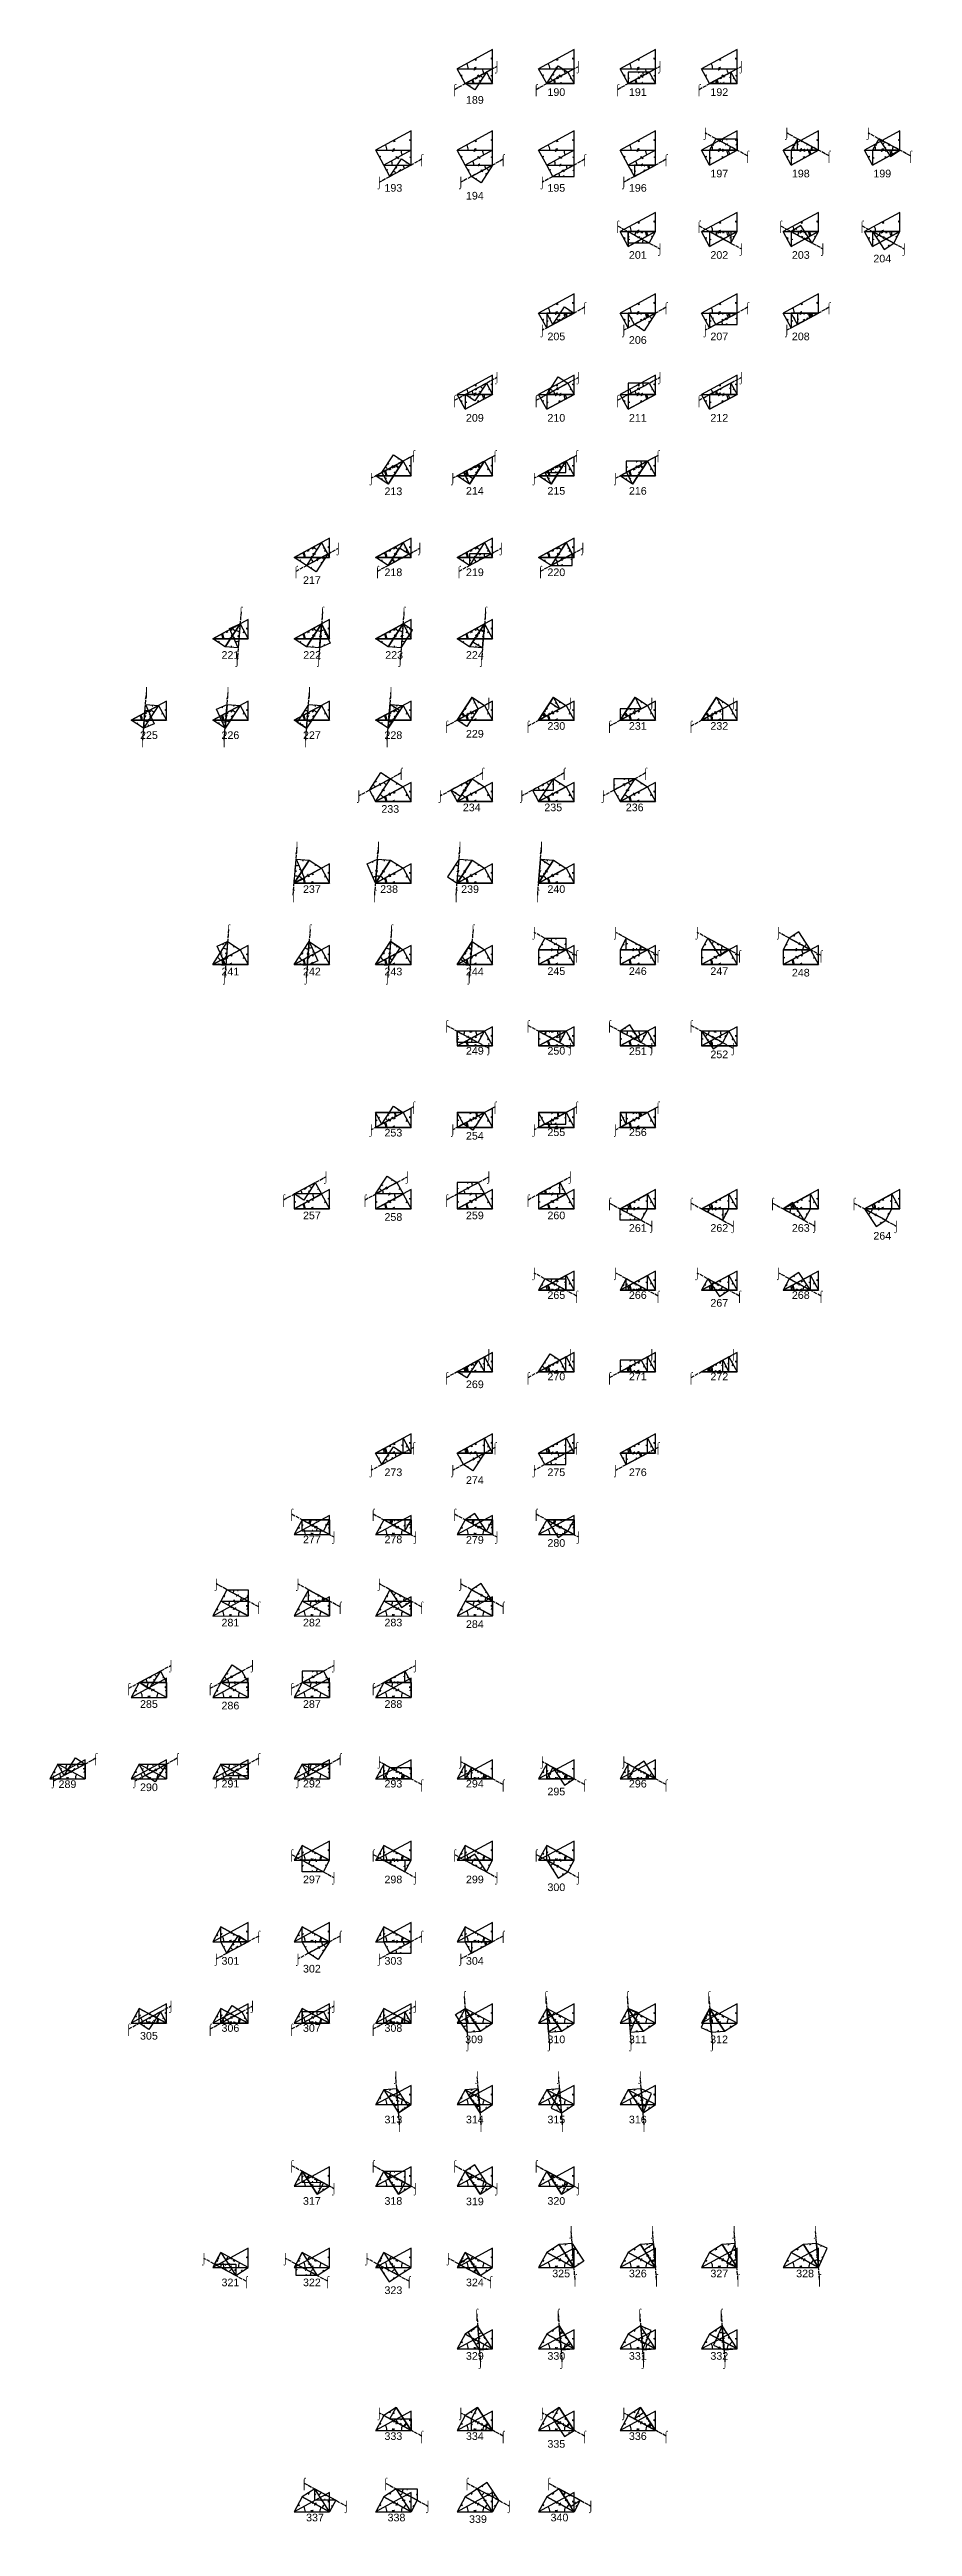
# Model space of a CAD drawing. Header units: millimetres. Extents: x 122552 to 2943733, y -2581954 to 22549.
# Drawn here: x 921316 to 1203513, y -2533945 to -1723393 of the extents above; entities that cross this region are included whole.
import ezdxf
from ezdxf.enums import TextEntityAlignment as Align

# ---------------------------------------------------------------- set-up
doc = ezdxf.new("R2010")
doc.units = ezdxf.units.MM
doc.linetypes.add('ACAD_ISO02W100', pattern=[15, 12, -3])
for name, color, linetype in [('BASE', 170, 'Continuous'), ('HYPOTENUSE', 10, 'Continuous'), ('PERPENDICULAR', 90, 'Continuous'), ('Standard', 7, 'Continuous')]:
    doc.layers.add(name, color=color, linetype=linetype)
doc.styles.add('Arial', font='arial_0.ttf')

msp = doc.modelspace()

# ---------------------------------------------------------------- texts
at = {"style": 'Arial'}
for s, p in [('⌡', (1067620, -1728911)), ('⌡', (1094269, -1728911)), ('⌡', (1120917, -1728911)), ('⌡', (1147566, -1728911)), ('⌠', (1053791, -1736416)), ('189', (1060406, -1739882)), ('⌠', (1080439, -1736416)), ('190', (1087054, -1737326)), ('⌠', (1107088, -1736416)), ('191', (1113703, -1737326)), ('⌠', (1133737, -1736416)), ('192', (1140352, -1737326)), ('⌡', (1135773, -1750701)), ('⌡', (1162422, -1750701)), ('⌡', (1189071, -1750701)), ('⌠', (1043008, -1759312)), ('⌠', (1069657, -1759312)), ('⌠', (1096305, -1759312)), ('⌠', (1122954, -1759312)), ('⌠', (1149603, -1758207)), ('⌠', (1176251, -1758207)), ('⌠', (1202900, -1758207)), ('⌡', (1029179, -1766817)), ('⌡', (1055827, -1766817)), ('⌡', (1082476, -1766817)), ('⌡', (1109125, -1766817)), ('197', (1140352, -1763974)), ('198', (1167000, -1763974)), ('199', (1193649, -1763974)), ('193', (1033757, -1768665)), ('194', (1060406, -1771221)), ('195', (1087054, -1768665)), ('196', (1113703, -1768665)), ('⌠', (1107088, -1781103)), ('⌠', (1133737, -1781103)), ('⌠', (1160385, -1781103)), ('⌠', (1187034, -1781103)), ('201', (1113703, -1790623)), ('⌡', (1120917, -1788608)), ('202', (1140352, -1790623)), ('⌡', (1147566, -1788608)), ('203', (1167000, -1790623)), ('⌡', (1174215, -1788608)), ('204', (1193649, -1791798)), ('⌡', (1200863, -1788608)), ('⌠', (1096305, -1807751)), ('⌠', (1122954, -1807751)), ('⌠', (1149603, -1807751)), ('⌠', (1176251, -1807751)), ('⌡', (1082476, -1815256)), ('⌡', (1109125, -1815256)), ('⌡', (1135773, -1815256)), ('⌡', (1162422, -1815256)), ('205', (1087054, -1817272)), ('206', (1113703, -1818447)), ('207', (1140352, -1817272)), ('208', (1167000, -1817272)), ('⌡', (1067620, -1830647)), ('⌡', (1094269, -1830647)), ('⌡', (1120917, -1830647)), ('⌡', (1147566, -1830647)), ('⌠', (1053791, -1838153)), ('⌠', (1080439, -1838153)), ('⌠', (1107088, -1838153)), ('⌠', (1133737, -1838153)), ('209', (1060406, -1843920)), ('210', (1087054, -1843920)), ('211', (1113703, -1843920)), ('212', (1140352, -1843920)), ('⌠', (1040372, -1856191)), ('⌠', (1067020, -1856191)), ('⌠', (1093669, -1856191)), ('⌠', (1120318, -1856191)), ('⌡', (1026542, -1863696)), ('⌡', (1053191, -1863696)), ('⌡', (1079840, -1863696)), ('⌡', (1106488, -1863696)), ('213', (1033757, -1867960)), ('214', (1060406, -1867806)), ('215', (1087054, -1867806)), ('216', (1113703, -1867806)), ('⌡', (1015759, -1886592)), ('⌡', (1042408, -1886592)), ('⌡', (1069057, -1886592)), ('⌡', (1095705, -1886592)), ('⌠', (1001930, -1894097)), ('217', (1007108, -1897011)), ('⌠', (1028579, -1894097)), ('218', (1033757, -1894455)), ('⌠', (1055228, -1894097)), ('219', (1060406, -1894455)), ('⌠', (1081876, -1894097)), ('220', (1087054, -1894455)), ('⌠', (983928, -1907443)), ('⌠', (1010577, -1907443)), ('⌠', (1037225, -1907443)), ('⌠', (1063874, -1907443)), ('221', (980460, -1921526)), ('222', (1007194, -1921526)), ('223', (1034012, -1921526)), ('224', (1060406, -1921526)), ('⌡', (982684, -1923129)), ('⌡', (1009333, -1923129)), ('⌡', (1035981, -1923129)), ('⌡', (1062630, -1923129)), ('⌡', (953023, -1933754)), ('⌡', (979672, -1933754)), ('⌡', (1006321, -1933754)), ('⌡', (1032969, -1933754)), ('⌡', (1064984, -1937242)), ('⌡', (1091633, -1937242)), ('⌡', (1118281, -1937242)), ('⌡', (1144930, -1937242)), ('⌠', (1051155, -1944747)), ('⌠', (1077803, -1944747)), ('230', (1087054, -1944747)), ('⌠', (1104452, -1944747)), ('231', (1113703, -1944747)), ('⌠', (1131101, -1944747)), ('232', (1140352, -1944747)), ('225', (953811, -1947752)), ('⌠', (951779, -1949440)), ('226', (980460, -1947752)), ('⌠', (978428, -1949440)), ('227', (1007108, -1947752)), ('⌠', (1005076, -1949440)), ('228', (1033757, -1947752)), ('⌠', (1031725, -1949440)), ('229', (1060406, -1947304)), ('⌠', (1036299, -1960138)), ('⌠', (1062947, -1960138)), ('⌠', (1089596, -1960138)), ('⌠', (1116245, -1960138)), ('⌡', (1022469, -1967643)), ('⌡', (1049118, -1967643)), ('⌡', (1075767, -1967643)), ('⌡', (1102415, -1967643)), ('233', (1032739, -1971907)), ('234', (1059387, -1971396)), ('235', (1086036, -1971396)), ('236', (1112685, -1971396)), ('⌡', (1002248, -1984404)), ('⌡', (1028896, -1984404)), ('⌡', (1055545, -1984404)), ('⌡', (1082194, -1984404)), ('⌠', (1001004, -2000090)), ('237', (1007108, -1998129)), ('⌠', (1027652, -2000090)), ('238', (1032353, -1998129)), ('⌠', (1054301, -2000090)), ('239', (1058832, -1998129)), ('⌠', (1080950, -2000090)), ('240', (1087054, -1998129)), ('⌠', (979855, -2011391)), ('⌠', (1006504, -2011391)), ('⌠', (1033152, -2011391)), ('⌠', (1059801, -2011391)), ('⌡', (1079840, -2012330)), ('⌠', (1093669, -2019836)), ('⌡', (1106488, -2012330)), ('⌠', (1120318, -2019836)), ('⌡', (1133137, -2012330)), ('⌠', (1146966, -2019836)), ('⌡', (1159786, -2012330)), ('⌠', (1173615, -2019836)), ('241', (980460, -2025115)), ('⌡', (978611, -2027076)), ('242', (1007108, -2025115)), ('⌡', (1005260, -2027076)), ('243', (1033757, -2025115)), ('⌡', (1031908, -2027076)), ('244', (1060406, -2025115)), ('⌡', (1058557, -2027076)), ('245', (1087054, -2024970)), ('246', (1113703, -2024970)), ('247', (1140352, -2024970)), ('248', (1167000, -2025481)), ('⌠', (1051155, -2042732)), ('⌠', (1077803, -2042732)), ('⌠', (1104452, -2042732)), ('⌠', (1131101, -2042732)), ('249', (1060406, -2051038)), ('⌡', (1064984, -2050237)), ('250', (1087054, -2051038)), ('⌡', (1091633, -2050237)), ('251', (1113703, -2051191)), ('⌡', (1118281, -2050237)), ('⌡', (1144930, -2050237)), ('252', (1140352, -2052213)), ('⌠', (1040372, -2069380)), ('⌠', (1067020, -2069380)), ('⌠', (1093669, -2069380)), ('⌠', (1120318, -2069380)), ('⌡', (1026542, -2076885)), ('253', (1033757, -2077840)), ('⌡', (1053191, -2076885)), ('254', (1060406, -2078861)), ('⌡', (1079840, -2076885)), ('255', (1087054, -2077686)), ('⌡', (1106488, -2076885)), ('256', (1113703, -2077686)), ('⌡', (1011687, -2092276)), ('⌡', (1038335, -2092276)), ('⌡', (1064984, -2092276)), ('⌡', (1091633, -2092276)), ('⌠', (997857, -2099782)), ('⌠', (1024506, -2099782)), ('⌠', (1051155, -2099782)), ('⌠', (1077803, -2099782)), ('⌠', (1104452, -2100887)), ('⌠', (1131101, -2100887)), ('⌠', (1157749, -2100887)), ('⌠', (1184398, -2100887)), ('257', (1007108, -2104916)), ('258', (1033757, -2105427)), ('259', (1060406, -2104916)), ('260', (1087054, -2104916)), ('⌡', (1118281, -2108392)), ('⌡', (1144930, -2108392)), ('⌡', (1171579, -2108392)), ('⌡', (1198227, -2108392)), ('261', (1113703, -2109026)), ('262', (1140352, -2109026)), ('263', (1167000, -2109026)), ('264', (1193649, -2111582)), ('⌡', (1079840, -2123783)), ('⌡', (1106488, -2123783)), ('⌡', (1133137, -2123783)), ('⌡', (1159786, -2123783)), ('265', (1087054, -2130984)), ('⌠', (1093669, -2131288)), ('266', (1113703, -2130984)), ('⌠', (1120318, -2131288)), ('⌠', (1146966, -2131288)), ('268', (1167000, -2130984)), ('⌠', (1173615, -2131288)), ('267', (1140352, -2133540)), ('⌡', (1064984, -2150432)), ('⌡', (1091633, -2150432)), ('⌡', (1118281, -2150432)), ('⌡', (1144930, -2150432)), ('⌠', (1051155, -2157937)), ('269', (1060406, -2160189)), ('⌠', (1077803, -2157937)), ('270', (1087054, -2157632)), ('⌠', (1104452, -2157937)), ('271', (1113703, -2157632)), ('⌠', (1131101, -2157937)), ('272', (1140352, -2157632)), ('⌠', (1040372, -2180833)), ('⌠', (1067020, -2180833)), ('⌠', (1093669, -2180833)), ('⌠', (1120318, -2180833)), ('⌡', (1026542, -2188338)), ('273', (1033757, -2188972)), ('⌡', (1053191, -2188338)), ('⌡', (1079840, -2188338)), ('275', (1087054, -2188972)), ('⌡', (1106488, -2188338)), ('276', (1113703, -2188972)), ('274', (1060406, -2191528)), ('⌠', (1000493, -2202624)), ('⌠', (1027142, -2202624)), ('⌠', (1053791, -2202624)), ('⌠', (1080439, -2202624)), ('277', (1007108, -2210930)), ('⌡', (1014323, -2210129)), ('278', (1033757, -2210930)), ('⌡', (1040971, -2210129)), ('279', (1060406, -2211083)), ('⌡', (1067620, -2210129)), ('280', (1087054, -2212105)), ('⌡', (1094269, -2210129)), ('⌡', (975881, -2225520)), ('⌡', (1002530, -2225520)), ('⌡', (1029179, -2225520)), ('⌡', (1055827, -2225520)), ('281', (980460, -2238159)), ('⌠', (989711, -2233025)), ('282', (1007108, -2238159)), ('⌠', (1016359, -2233025)), ('283', (1033757, -2238159)), ('⌠', (1043008, -2233025)), ('⌠', (1069657, -2233025)), ('284', (1060406, -2238670)), ('⌡', (961025, -2252168)), ('⌡', (987674, -2252168)), ('⌡', (1014323, -2252168)), ('⌡', (1040971, -2252168)), ('⌠', (947196, -2259674)), ('⌠', (973845, -2259674)), ('⌠', (1000493, -2259674)), ('⌠', (1027142, -2259674)), ('285', (953811, -2264808)), ('286', (980460, -2265319)), ('287', (1007108, -2264808)), ('288', (1033757, -2264808)), ('⌠', (936413, -2282570)), ('⌠', (963062, -2282570)), ('⌠', (989711, -2282570)), ('⌠', (1016359, -2282570)), ('⌡', (1029179, -2283675)), ('⌡', (1055827, -2283675)), ('⌡', (1082476, -2283675)), ('⌡', (1109125, -2283675)), ('⌡', (922584, -2290075)), ('289', (927162, -2291029)), ('⌡', (949233, -2290075)), ('290', (953811, -2292051)), ('⌡', (975881, -2290075)), ('291', (980460, -2290876)), ('⌡', (1002530, -2290075)), ('292', (1007108, -2290876)), ('293', (1033757, -2290876)), ('⌠', (1043008, -2291180)), ('294', (1060406, -2290876)), ('⌠', (1069657, -2291180)), ('295', (1087054, -2293432)), ('⌠', (1096305, -2291180)), ('296', (1113703, -2290876)), ('⌠', (1122954, -2291180)), ('⌠', (1000493, -2314076)), ('⌠', (1027142, -2314076)), ('⌠', (1053791, -2314076)), ('⌠', (1080439, -2314076)), ('297', (1007108, -2322215)), ('⌡', (1014323, -2321581)), ('298', (1033757, -2322215)), ('⌡', (1040971, -2321581)), ('299', (1060406, -2322215)), ('⌡', (1067620, -2321581)), ('300', (1087054, -2324771)), ('⌡', (1094269, -2321581)), ('⌠', (989711, -2340725)), ('⌠', (1016359, -2340725)), ('⌠', (1043008, -2340725)), ('⌠', (1069657, -2340725)), ('⌡', (975881, -2348230)), ('301', (980460, -2348864)), ('⌡', (1002530, -2348230)), ('302', (1007108, -2351420)), ('⌡', (1029179, -2348230)), ('303', (1033757, -2348864)), ('⌡', (1055827, -2348230)), ('304', (1060406, -2348864)), ('⌠', (1056937, -2360471)), ('⌠', (1083586, -2360471)), ('⌠', (1110234, -2360471)), ('⌠', (1136883, -2360471)), ('⌡', (961025, -2363621)), ('⌡', (987674, -2363621)), ('⌡', (1014323, -2363621)), ('⌡', (1040971, -2363621)), ('⌠', (947196, -2371126)), ('305', (953811, -2373378)), ('⌠', (973845, -2371126)), ('306', (980460, -2370822)), ('⌠', (1000493, -2371126)), ('307', (1007108, -2370822)), ('⌠', (1027142, -2371126)), ('308', (1033757, -2370822)), ('309', (1060151, -2374553)), ('⌡', (1058181, -2376156)), ('⌡', (1084830, -2376156)), ('310', (1087054, -2374553)), ('⌡', (1111479, -2376156)), ('311', (1113703, -2374553)), ('312', (1140266, -2374553)), ('⌡', (1138127, -2376156)), ('⌡', (1034545, -2386782)), ('⌡', (1061193, -2386782)), ('⌡', (1087842, -2386782)), ('⌡', (1114491, -2386782)), ('313', (1033757, -2400780)), ('⌠', (1035789, -2402467)), ('314', (1060406, -2400780)), ('⌠', (1062437, -2402467)), ('315', (1087054, -2400780)), ('⌠', (1089086, -2402467)), ('316', (1113703, -2400780)), ('⌠', (1115735, -2402467)), ('⌠', (1000493, -2415813)), ('⌠', (1027142, -2415813)), ('⌠', (1053791, -2415813)), ('⌠', (1080439, -2415813)), ('⌡', (1014323, -2423318)), ('⌡', (1040971, -2423318)), ('⌡', (1067620, -2423318)), ('⌡', (1094269, -2423318)), ('317', (1007108, -2427428)), ('318', (1033757, -2427428)), ('319', (1060406, -2427582)), ('320', (1087054, -2427428)), ('⌡', (1091915, -2437432)), ('⌡', (1118564, -2437432)), ('⌡', (1145212, -2437432)), ('⌡', (1171861, -2437432)), ('⌡', (971808, -2446214)), ('⌡', (998457, -2446214)), ('⌡', (1025106, -2446214)), ('⌡', (1051754, -2446214)), ('321', (980460, -2454077)), ('⌠', (985638, -2453719)), ('322', (1007108, -2454077)), ('⌠', (1012286, -2453719)), ('323', (1033757, -2456633)), ('⌠', (1038935, -2453719)), ('324', (1060406, -2454077)), ('⌠', (1065584, -2453719)), ('325', (1088627, -2451156)), ('⌠', (1093159, -2453117)), ('326', (1113703, -2451156)), ('⌠', (1119808, -2453117)), ('327', (1140352, -2451156)), ('⌠', (1146456, -2453117)), ('328', (1168404, -2451156)), ('⌠', (1173105, -2453117)), ('⌠', (1061010, -2464418)), ('⌠', (1087659, -2464418)), ('⌠', (1114307, -2464418)), ('⌠', (1140956, -2464418)), ('329', (1060406, -2478143)), ('⌡', (1062254, -2480103)), ('330', (1087054, -2478143)), ('⌡', (1088903, -2480103)), ('331', (1113703, -2478143)), ('⌡', (1115551, -2480103)), ('332', (1140352, -2478143)), ('⌡', (1142200, -2480103)), ('⌡', (1029179, -2496864)), ('⌡', (1055827, -2496864)), ('⌡', (1082476, -2496864)), ('⌡', (1109125, -2496864)), ('333', (1033757, -2504369)), ('⌠', (1043008, -2504369)), ('334', (1060406, -2504369)), ('⌠', (1069657, -2504369)), ('⌠', (1096305, -2504369)), ('336', (1113703, -2504369)), ('⌠', (1122954, -2504369)), ('335', (1087054, -2506926)), ('⌠', (1004566, -2519760)), ('⌠', (1031215, -2519760)), ('⌠', (1057864, -2519760)), ('⌠', (1084512, -2519760)), ('⌡', (1018396, -2527265)), ('⌡', (1045044, -2527265)), ('⌡', (1071693, -2527265)), ('⌡', (1098342, -2527265)), ('337', (1008126, -2531018)), ('338', (1034775, -2531018)), ('339', (1061424, -2531529)), ('340', (1088072, -2531018))]:
    msp.add_text(s, height=2500, dxfattribs=at).set_placement(p, align=Align.MIDDLE_CENTER)

# ---------------------------------------------------------------- blocks, each defined once
blk = doc.blocks.new('fundamental_block_GT')
at = {"color": 175, "true_color": 0x4554a5}
for p, q in [((439, -4), (439, 26)), ((439, 26), (469, 26)), ((469, 26), (460, 29)), ((469, 26), (460, 23))]:
    blk.add_line(p, q, dxfattribs=at)
at = {"color": 242, "true_color": 0xcd2027}
for p, q in [((441, 235), (456, 208)), ((456, 208), (482, 222)), ((482, 222), (472, 221)), ((482, 222), (475, 215))]:
    blk.add_line(p, q, dxfattribs=at)
at = {"color": 114, "true_color": 0x139b48}
for p, q in [((851, 261), (848, 251)), ((851, 231), (851, 261)), ((851, 261), (854, 251)), ((881, 231), (851, 231))]:
    blk.add_line(p, q, dxfattribs=at)
at = {"color": 4}
blk.add_arc((0, -2), 277, 359.9799, 28.42535, dxfattribs=at)
at = {"layer": 'BASE'}
blk.add_line((0, 0), (879, -7), dxfattribs=at)
at = {"layer": 'HYPOTENUSE'}
blk.add_line((883, 469), (0, 0), dxfattribs=at)
at = {"layer": 'PERPENDICULAR'}
blk.add_line((879, -7), (883, 469), dxfattribs=at)

# ---------------------------------------------------------------- linework, layer by layer
at = {"linetype": 'ACAD_ISO02W100', "ltscale": 100}
for p, q in [((1053791, -1736416), (1067620, -1728911)), ((1080439, -1736416), (1094269, -1728911)), ((1107088, -1736416), (1120917, -1728911)), ((1133737, -1736416), (1147566, -1728911)), ((1149603, -1758207), (1135773, -1750701)), ((1176251, -1758207), (1162422, -1750701)), ((1202900, -1758207), (1189071, -1750701)), ((1043008, -1759312), (1029179, -1766817)), ((1069657, -1759312), (1055827, -1766817)), ((1096305, -1759312), (1082476, -1766817)), ((1122954, -1759312), (1109125, -1766817)), ((1107088, -1781103), (1120917, -1788608)), ((1133737, -1781103), (1147566, -1788608)), ((1160385, -1781103), (1174215, -1788608)), ((1187034, -1781103), (1200863, -1788608)), ((1096305, -1807751), (1082476, -1815256)), ((1122954, -1807751), (1109125, -1815256)), ((1149603, -1807751), (1135773, -1815256)), ((1176251, -1807751), (1162422, -1815256)), ((1053791, -1838153), (1067620, -1830647)), ((1080439, -1838153), (1094269, -1830647)), ((1107088, -1838153), (1120917, -1830647)), ((1133737, -1838153), (1147566, -1830647)), ((1040372, -1856191), (1026542, -1863696)), ((1067020, -1856191), (1053191, -1863696)), ((1093669, -1856191), (1079840, -1863696)), ((1120318, -1856191), (1106488, -1863696)), ((1001930, -1894097), (1015759, -1886592)), ((1028579, -1894097), (1042408, -1886592)), ((1055228, -1894097), (1069057, -1886592)), ((1081876, -1894097), (1095705, -1886592)), ((983928, -1907443), (982684, -1923129)), ((1010577, -1907443), (1009333, -1923129)), ((1037225, -1907443), (1035981, -1923129)), ((1063874, -1907443), (1062630, -1923129)), ((951779, -1949440), (953023, -1933754)), ((978428, -1949440), (979672, -1933754)), ((1005076, -1949440), (1006321, -1933754)), ((1031725, -1949440), (1032969, -1933754)), ((1051155, -1944747), (1064984, -1937242)), ((1077803, -1944747), (1091633, -1937242)), ((1104452, -1944747), (1118281, -1937242)), ((1131101, -1944747), (1144930, -1937242)), ((1036299, -1960138), (1022469, -1967643)), ((1062947, -1960138), (1049118, -1967643)), ((1089596, -1960138), (1075767, -1967643)), ((1116245, -1960138), (1102415, -1967643)), ((1001004, -2000090), (1002248, -1984404)), ((1027652, -2000090), (1028896, -1984404)), ((1054301, -2000090), (1055545, -1984404)), ((1080950, -2000090), (1082194, -1984404)), ((979855, -2011391), (978611, -2027076)), ((1006504, -2011391), (1005260, -2027076)), ((1033152, -2011391), (1031908, -2027076)), ((1059801, -2011391), (1058557, -2027076)), ((1093669, -2019836), (1079840, -2012330)), ((1120318, -2019836), (1106488, -2012330)), ((1146966, -2019836), (1133137, -2012330)), ((1173615, -2019836), (1159786, -2012330)), ((1051155, -2042732), (1064984, -2050237)), ((1077803, -2042732), (1091633, -2050237)), ((1104452, -2042732), (1118281, -2050237)), ((1131101, -2042732), (1144930, -2050237)), ((1040372, -2069380), (1026542, -2076885)), ((1067020, -2069380), (1053191, -2076885)), ((1093669, -2069380), (1079840, -2076885)), ((1120318, -2069380), (1106488, -2076885)), ((997857, -2099782), (1011687, -2092276)), ((1024506, -2099782), (1038335, -2092276)), ((1051155, -2099782), (1064984, -2092276)), ((1077803, -2099782), (1091633, -2092276)), ((1104452, -2100887), (1118281, -2108392)), ((1131101, -2100887), (1144930, -2108392)), ((1157749, -2100887), (1171579, -2108392)), ((1184398, -2100887), (1198227, -2108392)), ((1093669, -2131288), (1079840, -2123783)), ((1120318, -2131288), (1106488, -2123783)), ((1146966, -2131288), (1133137, -2123783)), ((1173615, -2131288), (1159786, -2123783)), ((1051155, -2157937), (1064984, -2150432)), ((1077803, -2157937), (1091633, -2150432)), ((1104452, -2157937), (1118281, -2150432)), ((1131101, -2157937), (1144930, -2150432)), ((1040372, -2180833), (1026542, -2188338)), ((1067020, -2180833), (1053191, -2188338)), ((1093669, -2180833), (1079840, -2188338)), ((1120318, -2180833), (1106488, -2188338)), ((1000493, -2202624), (1014323, -2210129)), ((1027142, -2202624), (1040971, -2210129)), ((1053791, -2202624), (1067620, -2210129)), ((1080439, -2202624), (1094269, -2210129)), ((989711, -2233025), (975881, -2225520)), ((1016359, -2233025), (1002530, -2225520)), ((1043008, -2233025), (1029179, -2225520)), ((1069657, -2233025), (1055827, -2225520)), ((947196, -2259674), (961025, -2252168)), ((973845, -2259674), (987674, -2252168)), ((1000493, -2259674), (1014323, -2252168)), ((1027142, -2259674), (1040971, -2252168)), ((936413, -2282570), (922584, -2290075)), ((963062, -2282570), (949233, -2290075)), ((989711, -2282570), (975881, -2290075)), ((1016359, -2282570), (1002530, -2290075)), ((1043008, -2291180), (1029179, -2283675)), ((1069657, -2291180), (1055827, -2283675)), ((1096305, -2291180), (1082476, -2283675)), ((1122954, -2291180), (1109125, -2283675)), ((1000493, -2314076), (1014323, -2321581)), ((1027142, -2314076), (1040971, -2321581)), ((1053791, -2314076), (1067620, -2321581)), ((1080439, -2314076), (1094269, -2321581)), ((989711, -2340725), (975881, -2348230)), ((1016359, -2340725), (1002530, -2348230)), ((1043008, -2340725), (1029179, -2348230)), ((1069657, -2340725), (1055827, -2348230)), ((947196, -2371126), (961025, -2363621)), ((973845, -2371126), (987674, -2363621)), ((1000493, -2371126), (1014323, -2363621)), ((1027142, -2371126), (1040971, -2363621)), ((1056937, -2360471), (1058181, -2376156)), ((1083586, -2360471), (1084830, -2376156)), ((1110234, -2360471), (1111479, -2376156)), ((1136883, -2360471), (1138127, -2376156)), ((1035789, -2402467), (1034545, -2386782)), ((1062437, -2402467), (1061193, -2386782)), ((1089086, -2402467), (1087842, -2386782)), ((1115735, -2402467), (1114491, -2386782)), ((1000493, -2415813), (1014323, -2423318)), ((1027142, -2415813), (1040971, -2423318)), ((1053791, -2415813), (1067620, -2423318)), ((1080439, -2415813), (1094269, -2423318)), ((1093159, -2453117), (1091915, -2437432)), ((1119808, -2453117), (1118564, -2437432)), ((1146456, -2453117), (1145212, -2437432)), ((1173105, -2453117), (1171861, -2437432)), ((985638, -2453719), (971808, -2446214)), ((1012286, -2453719), (998457, -2446214)), ((1038935, -2453719), (1025106, -2446214)), ((1065584, -2453719), (1051754, -2446214)), ((1061010, -2464418), (1062254, -2480103)), ((1087659, -2464418), (1088903, -2480103)), ((1114307, -2464418), (1115551, -2480103)), ((1140956, -2464418), (1142200, -2480103)), ((1043008, -2504369), (1029179, -2496864)), ((1069657, -2504369), (1055827, -2496864)), ((1096305, -2504369), (1082476, -2496864)), ((1122954, -2504369), (1109125, -2496864)), ((1004566, -2519760), (1018396, -2527265)), ((1031215, -2519760), (1045044, -2527265)), ((1057864, -2519760), (1071693, -2527265)), ((1084512, -2519760), (1098342, -2527265))]:
    msp.add_line(p, q, dxfattribs=at)

# ---------------------------------------------------------------- block references
for p, xscale, yscale, zscale, rotation in [((1066199, -1729682), -11.58735412275403, 11.58735412275403, 11.58735412275403, 27.99999999999958), ((1092848, -1729682), -11.58735412275403, 11.58735412275403, 11.58735412275403, 27.99999999999958), ((1119497, -1729682), -11.58735412275403, 11.58735412275403, 11.58735412275403, 27.99999999999958), ((1146145, -1729682), -11.58735412275403, 11.58735412275403, 11.58735412275403, 27.99999999999958), ((1057248, -1734539), 10.18429076373601, 10.18429076373601, 10.18429076373601, 0.4883327617912043), ((1057248, -1734539), -8.951118371073562, 8.951118371073562, 8.951118371073562, 208.0000000000011), ((1064163, -1730787), -7.867265571233639, 7.867265571233639, 7.86726557123364, 56.48833276178721), ((1083897, -1734539), -7.867265571233639, 7.867265571233639, 7.86726557123364, 236.4883327617872), ((1083897, -1734539), 10.18429076373601, 10.18429076373601, 10.18429076373601, 0.4883327617912043), ((1083897, -1734539), -8.951118371073562, 8.951118371073562, 8.951118371073562, 208.0000000000011), ((1110545, -1734539), 10.18429076373601, 10.18429076373601, 10.18429076373601, 0.4883327617912043), ((1117460, -1730787), 7.86726557123364, 7.86726557123364, 7.86726557123364, 180.4883327617972), ((1110545, -1734539), -8.951118371073562, 8.951118371073562, 8.951118371073562, 208.0000000000011), ((1137194, -1734539), 10.18429076373601, 10.18429076373601, 10.18429076373601, 0.4883327617912043), ((1137194, -1734539), -8.951118371073562, 8.951118371073562, 8.951118371073562, 208.0000000000011), ((1137194, -1734539), 7.86726557123364, 7.86726557123364, 7.86726557123364, 0.4883327617971739), ((1192528, -1752578), 7.867265571234048, 7.867265571234048, 7.867265571234048, 303.5116672382142), ((1039551, -1756330), -11.58735412275403, 11.58735412275403, 11.58735412275403, 27.99999999999958), ((1030599, -1761188), 10.18429076373601, 10.18429076373601, 10.18429076373601, 0.4883327617912043), ((1039551, -1761188), -8.951118371073443, 8.951118371073443, 8.951118371073443, 28.0000000000011), ((1066199, -1756330), -11.58735412275403, 11.58735412275403, 11.58735412275403, 27.99999999999958), ((1057248, -1761188), 10.18429076373601, 10.18429076373601, 10.18429076373601, 0.4883327617912043), ((1066199, -1761188), -8.951118371073443, 8.951118371073443, 8.951118371073443, 28.0000000000011), ((1092848, -1756330), -11.58735412275403, 11.58735412275403, 11.58735412275403, 27.99999999999958), ((1083897, -1761188), 10.18429076373601, 10.18429076373601, 10.18429076373601, 0.4883327617912043), ((1092848, -1761188), -8.951118371073443, 8.951118371073443, 8.951118371073443, 28.0000000000011), ((1119497, -1756330), -11.58735412275403, 11.58735412275403, 11.58735412275403, 27.99999999999958), ((1110545, -1761188), 10.18429076373601, 10.18429076373601, 10.18429076373601, 0.4883327617912043), ((1119497, -1761188), -8.951118371073443, 8.951118371073443, 8.951118371073443, 28.0000000000011), ((1146145, -1756330), -11.58735412275403, 11.58735412275403, 11.58735412275403, 27.99999999999958), ((1146145, -1756330), 10.18429076373611, 10.18429076373611, 10.18429076373611, 180.4883327617911), ((1146145, -1756330), 8.951118371073806, 8.951118371073806, 8.951118371073806, 152.0000000000014), ((1139231, -1752578), -7.867265571234049, 7.867265571234047, 7.867265571234048, 179.5116672382047), ((1172794, -1756330), -11.58735412275403, 11.58735412275403, 11.58735412275403, 27.99999999999958), ((1172794, -1756330), 10.18429076373611, 10.18429076373611, 10.18429076373611, 180.4883327617911), ((1172794, -1756330), 8.951118371073806, 8.951118371073806, 8.951118371073806, 152.0000000000014), ((1172794, -1756330), -7.867265571234046, 7.867265571234047, 7.867265571234047, 359.5116672382047), ((1199443, -1756330), -11.58735412275403, 11.58735412275403, 11.58735412275403, 27.99999999999958), ((1199443, -1756330), 10.18429076373611, 10.18429076373611, 10.18429076373611, 180.4883327617911), ((1199443, -1756330), 8.951118371073806, 8.951118371073806, 8.951118371073806, 152.0000000000014), ((1032636, -1764940), -7.867265571233639, 7.867265571233639, 7.86726557123364, 236.4883327617872), ((1066199, -1761188), -7.867265571233639, 7.867265571233639, 7.86726557123364, 56.48833276178721), ((1085933, -1764940), 7.86726557123364, 7.86726557123364, 7.86726557123364, 0.4883327617971739), ((1119497, -1761188), 7.86726557123364, 7.86726557123364, 7.86726557123364, 180.4883327617972), ((1119497, -1782979), -11.58735412275403, 11.58735412275403, 11.58735412275403, 27.99999999999958), ((1119497, -1782979), 10.18429076373611, 10.18429076373611, 10.18429076373611, 180.4883327617911), ((1110545, -1782979), 8.951118371073806, 8.951118371073806, 8.951118371073806, 332.0000000000014), ((1117460, -1786731), -7.867265571234046, 7.867265571234047, 7.867265571234047, 359.5116672382047), ((1146145, -1782979), -11.58735412275403, 11.58735412275403, 11.58735412275403, 27.99999999999958), ((1146145, -1782979), 10.18429076373611, 10.18429076373611, 10.18429076373611, 180.4883327617911), ((1137194, -1782979), 8.951118371073806, 8.951118371073806, 8.951118371073806, 332.0000000000014), ((1137194, -1782979), -7.867265571234049, 7.867265571234047, 7.867265571234048, 179.5116672382047), ((1172794, -1782979), -11.58735412275403, 11.58735412275403, 11.58735412275403, 27.99999999999958), ((1172794, -1782979), 10.18429076373611, 10.18429076373611, 10.18429076373611, 180.4883327617911), ((1163843, -1782979), 8.951118371073806, 8.951118371073806, 8.951118371073806, 332.0000000000014), ((1170757, -1786731), 7.867265571234047, 7.867265571234047, 7.867265571234047, 123.5116672382142), ((1199443, -1782979), -11.58735412275403, 11.58735412275403, 11.58735412275403, 27.99999999999958), ((1190491, -1782979), 7.867265571234048, 7.867265571234048, 7.867265571234048, 303.5116672382142), ((1199443, -1782979), 10.18429076373611, 10.18429076373611, 10.18429076373611, 180.4883327617911), ((1190491, -1782979), 8.951118371073806, 8.951118371073806, 8.951118371073806, 332.0000000000014), ((1092848, -1809628), -11.58735412275403, 11.58735412275403, 11.58735412275403, 27.99999999999958), ((1092848, -1809628), -8.951118371073806, 8.951118371073806, 8.951118371073806, 27.99999999999774), ((1119497, -1809628), -11.58735412275403, 11.58735412275403, 11.58735412275403, 27.99999999999958), ((1119497, -1809628), -8.951118371073806, 8.951118371073806, 8.951118371073806, 27.99999999999774), ((1146145, -1809628), -11.58735412275403, 11.58735412275403, 11.58735412275403, 27.99999999999958), ((1146145, -1809628), -8.951118371073806, 8.951118371073806, 8.951118371073806, 27.99999999999774), ((1172794, -1809628), -11.58735412275403, 11.58735412275403, 11.58735412275403, 27.99999999999958), ((1172794, -1809628), -8.951118371073806, 8.951118371073806, 8.951118371073806, 27.99999999999774), ((1092848, -1809628), 10.18429076373611, 10.18429076373611, 10.18429076373611, 180.4883327617911), ((1085933, -1813380), -7.867265571233939, 7.867265571233939, 7.867265571233938, 236.488332761784), ((1119497, -1809628), 10.18429076373611, 10.18429076373611, 10.18429076373611, 180.4883327617911), ((1119497, -1809628), -7.867265571233938, 7.867265571233939, 7.867265571233938, 56.48833276178401), ((1146145, -1809628), 10.18429076373611, 10.18429076373611, 10.18429076373611, 180.4883327617911), ((1139231, -1813380), 7.867265571233938, 7.867265571233938, 7.867265571233938, 0.4883327617941892), ((1172794, -1809628), 10.18429076373611, 10.18429076373611, 10.18429076373611, 180.4883327617911), ((1172794, -1809628), 7.867265571233938, 7.867265571233938, 7.867265571233938, 180.4883327617942), ((1066199, -1836276), -11.58735412275403, 11.58735412275403, 11.58735412275403, 27.99999999999958), ((1064163, -1832524), -7.867265571233938, 7.867265571233939, 7.867265571233938, 56.48833276178401), ((1092848, -1836276), -11.58735412275403, 11.58735412275403, 11.58735412275403, 27.99999999999958), ((1083897, -1836276), -7.867265571233939, 7.867265571233939, 7.867265571233938, 236.488332761784), ((1119497, -1836276), -11.58735412275403, 11.58735412275403, 11.58735412275403, 27.99999999999958), ((1146145, -1836276), -11.58735412275403, 11.58735412275403, 11.58735412275403, 27.99999999999958), ((1066199, -1836276), 10.18429076373611, 10.18429076373611, 10.18429076373611, 180.4883327617911), ((1057248, -1836276), -8.951118371073806, 8.951118371073806, 8.951118371073806, 207.9999999999978), ((1092848, -1836276), 10.18429076373611, 10.18429076373611, 10.18429076373611, 180.4883327617911), ((1083897, -1836276), -8.951118371073806, 8.951118371073806, 8.951118371073806, 207.9999999999978), ((1119497, -1836276), 10.18429076373611, 10.18429076373611, 10.18429076373611, 180.4883327617911), ((1117460, -1832524), 7.867265571233938, 7.867265571233938, 7.867265571233938, 180.4883327617942), ((1110545, -1836276), -8.951118371073806, 8.951118371073806, 8.951118371073806, 207.9999999999978), ((1146145, -1836276), 10.18429076373611, 10.18429076373611, 10.18429076373611, 180.4883327617911), ((1137194, -1836276), -8.951118371073806, 8.951118371073806, 8.951118371073806, 207.9999999999978), ((1137194, -1836276), 7.867265571233938, 7.867265571233938, 7.867265571233938, 0.4883327617941892), ((1036914, -1858067), -10.18429076373601, 10.18429076373601, 10.18429076373601, 56.48833276178961), ((1030000, -1861820), -7.867265571233844, 7.867265571233844, 7.867265571233845, 236.4883327617856), ((1063563, -1858067), -10.18429076373601, 10.18429076373601, 10.18429076373601, 56.48833276178961), ((1063563, -1858067), -7.867265571233845, 7.867265571233844, 7.867265571233845, 56.48833276178561), ((1090212, -1858067), -10.18429076373601, 10.18429076373601, 10.18429076373601, 56.48833276178961), ((1116860, -1858067), -10.18429076373601, 10.18429076373601, 10.18429076373601, 56.48833276178961), ((1027963, -1862925), -11.58735412275403, 11.58735412275403, 11.58735412275403, 207.9999999999996), ((1036914, -1858067), 8.951118371073724, 8.951118371073724, 8.951118371073724, 208.9766655235829), ((1054612, -1862925), -11.58735412275403, 11.58735412275403, 11.58735412275403, 207.9999999999996), ((1063563, -1858067), 8.951118371073724, 8.951118371073724, 8.951118371073724, 208.9766655235829), ((1081261, -1862925), -11.58735412275403, 11.58735412275403, 11.58735412275403, 207.9999999999996), ((1090212, -1858067), 8.951118371073724, 8.951118371073724, 8.951118371073724, 208.9766655235829), ((1083297, -1861820), 7.867265571233845, 7.867265571233845, 7.867265571233845, 0.4883327617971739), ((1107909, -1862925), -11.58735412275403, 11.58735412275403, 11.58735412275403, 207.9999999999996), ((1116860, -1858067), 7.867265571233845, 7.867265571233845, 7.867265571233845, 180.4883327617972), ((1116860, -1858067), 8.951118371073724, 8.951118371073724, 8.951118371073724, 208.9766655235829), ((1001315, -1889574), -11.58735412275403, 11.58735412275403, 11.58735412275403, 207.9999999999996), ((1010266, -1884716), -10.18429076373601, 10.18429076373601, 10.18429076373601, 56.48833276178961), ((1005388, -1892221), 8.951118371073726, 8.951118371073726, 8.951118371073726, 28.97666552358297), ((1012302, -1888468), -7.867265571233845, 7.867265571233844, 7.867265571233845, 56.48833276178561), ((1027963, -1889574), -11.58735412275403, 11.58735412275403, 11.58735412275403, 207.9999999999996), ((1036914, -1884716), -10.18429076373601, 10.18429076373601, 10.18429076373601, 56.48833276178961), ((1032036, -1892221), 8.951118371073726, 8.951118371073726, 8.951118371073726, 28.97666552358297), ((1032036, -1892221), -7.867265571233844, 7.867265571233844, 7.867265571233845, 236.4883327617856), ((1054612, -1889574), -11.58735412275403, 11.58735412275403, 11.58735412275403, 207.9999999999996), ((1063563, -1884716), -10.18429076373601, 10.18429076373601, 10.18429076373601, 56.48833276178961), ((1058685, -1892221), 8.951118371073726, 8.951118371073726, 8.951118371073726, 28.97666552358297), ((1065599, -1888468), 7.867265571233845, 7.867265571233845, 7.867265571233845, 180.4883327617972), ((1081261, -1889574), -11.58735412275403, 11.58735412275403, 11.58735412275403, 207.9999999999996), ((1090212, -1884716), -10.18429076373601, 10.18429076373601, 10.18429076373601, 56.48833276178961), ((1085334, -1892221), 8.951118371073726, 8.951118371073726, 8.951118371073726, 28.97666552358297), ((1085334, -1892221), 7.867265571233845, 7.867265571233845, 7.867265571233845, 0.4883327617971739), ((974666, -1916222), -11.58735412275403, 11.58735412275403, 11.58735412275403, 207.9999999999996), ((983617, -1911365), -10.18429076373601, 10.18429076373601, 10.18429076373601, 56.48833276178961), ((983617, -1911365), -8.951118371073726, 8.951118371073726, 8.951118371073726, 84.97666552357938), ((982995, -1919207), -7.867265571233804, 7.867265571233805, 7.867265571233804, 293.464998285366), ((1001315, -1916222), -11.58735412275403, 11.58735412275403, 11.58735412275403, 207.9999999999996), ((1010266, -1911365), -10.18429076373601, 10.18429076373601, 10.18429076373601, 56.48833276178961), ((1010266, -1911365), -8.951118371073726, 8.951118371073726, 8.951118371073726, 84.97666552357938), ((1010266, -1911365), -7.867265571233805, 7.867265571233805, 7.867265571233804, 113.4649982853661), ((1027963, -1916222), -11.58735412275403, 11.58735412275403, 11.58735412275403, 207.9999999999996), ((1036914, -1911365), -10.18429076373601, 10.18429076373601, 10.18429076373601, 56.48833276178961), ((1036914, -1911365), -8.951118371073726, 8.951118371073726, 8.951118371073726, 84.97666552357938), ((1036292, -1919207), 7.867265571233804, 7.867265571233804, 7.867265571233804, 57.46499828537555), ((1054612, -1916222), -11.58735412275403, 11.58735412275403, 11.58735412275403, 207.9999999999996), ((1063563, -1911365), -10.18429076373601, 10.18429076373601, 10.18429076373601, 56.48833276178961), ((1063563, -1911365), -8.951118371073726, 8.951118371073726, 8.951118371073726, 84.97666552357938), ((1063563, -1911365), 7.867265571233804, 7.867265571233804, 7.867265571233804, 237.4649982853755), ((956968, -1938013), -10.18429076373601, 10.18429076373601, 10.18429076373601, 56.48833276178961), ((983617, -1938013), -10.18429076373601, 10.18429076373601, 10.18429076373601, 56.48833276178961), ((1010266, -1938013), -10.18429076373601, 10.18429076373601, 10.18429076373601, 56.48833276178961), ((1036914, -1938013), -10.18429076373601, 10.18429076373601, 10.18429076373601, 56.48833276178961), ((1054612, -1942871), 8.951118371073546, 8.951118371073546, 8.951118371073546, 28.97666552357937), ((1054612, -1942871), -10.18429076373601, 10.18429076373601, 10.18429076373601, 236.4883327617896), ((1061527, -1939118), -7.867265571233827, 7.867265571233827, 7.867265571233827, 56.48833276178257), ((1081261, -1942871), 8.951118371073546, 8.951118371073546, 8.951118371073546, 28.97666552357937), ((1081261, -1942871), -10.18429076373601, 10.18429076373601, 10.18429076373601, 236.4883327617896), ((1081261, -1942871), -7.867265571233827, 7.867265571233827, 7.867265571233827, 236.4883327617825), ((1107909, -1942871), 8.951118371073546, 8.951118371073546, 8.951118371073546, 28.97666552357937), ((1107909, -1942871), -10.18429076373601, 10.18429076373601, 10.18429076373601, 236.4883327617896), ((1134558, -1942871), 8.951118371073546, 8.951118371073546, 8.951118371073546, 28.97666552357937), ((1134558, -1942871), -10.18429076373601, 10.18429076373601, 10.18429076373601, 236.4883327617896), ((948017, -1942871), -11.58735412275403, 11.58735412275403, 11.58735412275403, 207.9999999999996), ((952712, -1937676), -7.867265571233805, 7.867265571233805, 7.867265571233804, 113.4649982853661), ((952090, -1945518), -8.951118371073727, 8.951118371073726, 8.951118371073726, 264.9766655235793), ((974666, -1942871), -11.58735412275403, 11.58735412275403, 11.58735412275403, 207.9999999999996), ((978739, -1945518), -7.867265571233804, 7.867265571233805, 7.867265571233804, 293.464998285366), ((978739, -1945518), -8.951118371073727, 8.951118371073726, 8.951118371073726, 264.9766655235793), ((1001315, -1942871), -11.58735412275403, 11.58735412275403, 11.58735412275403, 207.9999999999996), ((1006010, -1937676), 7.867265571233804, 7.867265571233804, 7.867265571233804, 237.4649982853755), ((1005388, -1945518), -8.951118371073727, 8.951118371073726, 8.951118371073726, 264.9766655235793), ((1027963, -1942871), -11.58735412275403, 11.58735412275403, 11.58735412275403, 207.9999999999996), ((1032036, -1945518), 7.867265571233804, 7.867265571233804, 7.867265571233804, 57.46499828537555), ((1032036, -1945518), -8.951118371073727, 8.951118371073726, 8.951118371073726, 264.9766655235793), ((1054612, -1942871), -11.58735412275403, 11.58735412275403, 11.58735412275403, 207.9999999999996), ((1081261, -1942871), -11.58735412275403, 11.58735412275403, 11.58735412275403, 207.9999999999996), ((1107909, -1942871), -11.58735412275403, 11.58735412275403, 11.58735412275403, 207.9999999999996), ((1114824, -1939118), 7.867265571233827, 7.867265571233827, 7.867265571233827, 180.4883327617926), ((1134558, -1942871), -11.58735412275403, 11.58735412275403, 11.58735412275403, 207.9999999999996), ((1134558, -1942871), 7.867265571233827, 7.867265571233827, 7.867265571233827, 0.4883327617926961), ((1025927, -1965767), -7.867265571233622, 7.867265571233622, 7.867265571233622, 236.4883327617826), ((1059490, -1962015), -7.867265571233622, 7.867265571233622, 7.867265571233622, 56.48833276178257), ((1032841, -1962015), 8.951118371073484, 8.951118371073484, 8.951118371073484, 208.97666552358), ((1027963, -1969520), -10.18429076373601, 10.18429076373601, 10.18429076373601, 236.4883327617896), ((1027963, -1969520), -11.58735412275403, 11.58735412275403, 11.58735412275403, 207.9999999999996), ((1059490, -1962015), 8.951118371073484, 8.951118371073484, 8.951118371073484, 208.97666552358), ((1054612, -1969520), -10.18429076373601, 10.18429076373601, 10.18429076373601, 236.4883327617896), ((1054612, -1969520), -11.58735412275403, 11.58735412275403, 11.58735412275403, 207.9999999999996), ((1086139, -1962015), 8.951118371073484, 8.951118371073484, 8.951118371073484, 208.97666552358), ((1079224, -1965767), 7.867265571233622, 7.867265571233622, 7.867265571233622, 0.4883327617941891), ((1081261, -1969520), -10.18429076373601, 10.18429076373601, 10.18429076373601, 236.4883327617896), ((1081261, -1969520), -11.58735412275403, 11.58735412275403, 11.58735412275403, 207.9999999999996), ((1112787, -1962015), 8.951118371073484, 8.951118371073484, 8.951118371073484, 208.97666552358), ((1112787, -1962015), 7.867265571233622, 7.867265571233622, 7.867265571233622, 180.4883327617942), ((1107909, -1969520), -10.18429076373601, 10.18429076373601, 10.18429076373601, 236.4883327617896), ((1107909, -1969520), -11.58735412275403, 11.58735412275403, 11.58735412275403, 207.9999999999996), ((1001937, -1988326), -7.867265571233776, 7.867265571233776, 7.867265571233776, 113.4649982853685), ((1001315, -1996168), -8.951118371073488, 8.951118371073488, 8.951118371073486, 264.9766655235823), ((1001315, -1996168), -10.18429076373601, 10.18429076373601, 10.18429076373601, 236.4883327617896), ((1001315, -1996168), -11.58735412275403, 11.58735412275403, 11.58735412275403, 207.9999999999996), ((1027963, -1996168), -7.867265571233776, 7.867265571233776, 7.867265571233776, 293.4649982853686), ((1027963, -1996168), -8.951118371073488, 8.951118371073488, 8.951118371073486, 264.9766655235823), ((1027963, -1996168), -10.18429076373601, 10.18429076373601, 10.18429076373601, 236.4883327617896), ((1027963, -1996168), -11.58735412275403, 11.58735412275403, 11.58735412275403, 207.9999999999996), ((1055234, -1988326), 7.867265571233769, 7.867265571233769, 7.867265571233769, 237.4649982853789), ((1054612, -1996168), -8.951118371073488, 8.951118371073488, 8.951118371073486, 264.9766655235823), ((1054612, -1996168), -10.18429076373601, 10.18429076373601, 10.18429076373601, 236.4883327617896), ((1054612, -1996168), -11.58735412275403, 11.58735412275403, 11.58735412275403, 207.9999999999996), ((1081261, -1996168), 7.867265571233768, 7.867265571233768, 7.867265571233768, 57.46499828537893), ((1081261, -1996168), -8.951118371073488, 8.951118371073488, 8.951118371073486, 264.9766655235823), ((1081261, -1996168), -10.18429076373601, 10.18429076373601, 10.18429076373601, 236.4883327617896), ((1081261, -1996168), -11.58735412275403, 11.58735412275403, 11.58735412275403, 207.9999999999996), ((974666, -2022817), -10.18429076373601, 10.18429076373601, 10.18429076373601, 236.4883327617896), ((974666, -2022817), -11.58735412275403, 11.58735412275403, 11.58735412275403, 207.9999999999996), ((979544, -2015312), -8.951118371073484, 8.951118371073486, 8.951118371073484, 84.97666552358226), ((978922, -2023155), -7.867265571233776, 7.867265571233776, 7.867265571233776, 293.4649982853686), ((1001315, -2022817), -10.18429076373601, 10.18429076373601, 10.18429076373601, 236.4883327617896), ((1001315, -2022817), -11.58735412275403, 11.58735412275403, 11.58735412275403, 207.9999999999996), ((1006193, -2015312), -8.951118371073484, 8.951118371073486, 8.951118371073484, 84.97666552358226), ((1006193, -2015312), -7.867265571233776, 7.867265571233776, 7.867265571233776, 113.4649982853685), ((1027963, -2022817), -10.18429076373601, 10.18429076373601, 10.18429076373601, 236.4883327617896), ((1027963, -2022817), -11.58735412275403, 11.58735412275403, 11.58735412275403, 207.9999999999996), ((1032841, -2015312), -8.951118371073484, 8.951118371073486, 8.951118371073484, 84.97666552358226), ((1032219, -2023155), 7.867265571233776, 7.867265571233776, 7.867265571233776, 57.46499828537808), ((1054612, -2022817), -10.18429076373601, 10.18429076373601, 10.18429076373601, 236.4883327617896), ((1054612, -2022817), -11.58735412275403, 11.58735412275403, 11.58735412275403, 207.9999999999996), ((1059490, -2015312), -8.951118371073484, 8.951118371073486, 8.951118371073484, 84.97666552358226), ((1059490, -2015312), 7.867265571233769, 7.867265571233769, 7.867265571233769, 237.4649982853789), ((1090212, -2017959), 10.18429076373601, 10.18429076373601, 10.18429076373601, 180.4883327617925), ((1081261, -2022817), -11.58735412275403, 11.58735412275403, 11.58735412275403, 207.9999999999996), ((1090212, -2017959), 8.951118371073806, 8.951118371073806, 8.951118371073806, 152.0000000000029), ((1083297, -2014207), -7.867265571233938, 7.867265571233939, 7.867265571233938, 179.5116672382061), ((1116860, -2017959), 10.18429076373601, 10.18429076373601, 10.18429076373601, 180.4883327617925), ((1107909, -2022817), -11.58735412275403, 11.58735412275403, 11.58735412275403, 207.9999999999996), ((1116860, -2017959), 8.951118371073806, 8.951118371073806, 8.951118371073806, 152.0000000000029), ((1116860, -2017959), -7.867265571233939, 7.867265571233939, 7.867265571233938, 359.5116672382062), ((1143509, -2017959), 10.18429076373601, 10.18429076373601, 10.18429076373601, 180.4883327617925), ((1134558, -2022817), -11.58735412275403, 11.58735412275403, 11.58735412275403, 207.9999999999996), ((1143509, -2017959), 8.951118371073806, 8.951118371073806, 8.951118371073806, 152.0000000000029), ((1136594, -2014207), 7.867265571233938, 7.867265571233938, 7.867265571233938, 303.5116672382156), ((1170158, -2017959), 10.18429076373601, 10.18429076373601, 10.18429076373601, 180.4883327617925), ((1161207, -2022817), -11.58735412275403, 11.58735412275403, 11.58735412275403, 207.9999999999996), ((1170158, -2017959), 8.951118371073806, 8.951118371073806, 8.951118371073806, 152.0000000000029), ((1170158, -2017959), 7.867265571233938, 7.867265571233938, 7.867265571233938, 123.5116672382156), ((1054612, -2044608), 8.951118371073806, 8.951118371073806, 8.951118371073806, 332.0000000000029), ((1081261, -2044608), 8.951118371073806, 8.951118371073806, 8.951118371073806, 332.0000000000029), ((1107909, -2044608), 8.951118371073806, 8.951118371073806, 8.951118371073806, 332.0000000000029), ((1114824, -2048360), 7.867265571233938, 7.867265571233938, 7.867265571233938, 123.5116672382156), ((1134558, -2044608), 7.867265571233938, 7.867265571233938, 7.867265571233938, 303.5116672382156), ((1134558, -2044608), 8.951118371073806, 8.951118371073806, 8.951118371073806, 332.0000000000029), ((1063563, -2044608), 10.18429076373601, 10.18429076373601, 10.18429076373601, 180.4883327617925), ((1054612, -2049466), -11.58735412275403, 11.58735412275403, 11.58735412275403, 207.9999999999996), ((1061527, -2048360), -7.867265571233939, 7.867265571233939, 7.867265571233938, 359.5116672382062), ((1090212, -2044608), 10.18429076373601, 10.18429076373601, 10.18429076373601, 180.4883327617925), ((1081261, -2049466), -11.58735412275403, 11.58735412275403, 11.58735412275403, 207.9999999999996), ((1081261, -2044608), -7.867265571233938, 7.867265571233939, 7.867265571233938, 179.5116672382061), ((1116860, -2044608), 10.18429076373601, 10.18429076373601, 10.18429076373601, 180.4883327617925), ((1107909, -2049466), -11.58735412275403, 11.58735412275403, 11.58735412275403, 207.9999999999996), ((1143509, -2044608), 10.18429076373601, 10.18429076373601, 10.18429076373601, 180.4883327617925), ((1134558, -2049466), -11.58735412275403, 11.58735412275403, 11.58735412275403, 207.9999999999996), ((1036914, -2071257), 10.18429076373601, 10.18429076373601, 10.18429076373601, 180.4883327617925), ((1027963, -2076114), -11.58735412275403, 11.58735412275403, 11.58735412275403, 207.9999999999996), ((1036914, -2071257), -8.95111837107369, 8.95111837107369, 8.95111837107369, 27.99999999999934), ((1030000, -2075009), -7.867265571233948, 7.867265571233947, 7.867265571233947, 236.4883327617855), ((1063563, -2071257), 10.18429076373601, 10.18429076373601, 10.18429076373601, 180.4883327617925), ((1054612, -2076114), -11.58735412275403, 11.58735412275403, 11.58735412275403, 207.9999999999996), ((1063563, -2071257), -8.95111837107369, 8.95111837107369, 8.95111837107369, 27.99999999999934), ((1063563, -2071257), -7.867265571233845, 7.867265571233844, 7.867265571233845, 56.48833276178561), ((1090212, -2071257), 10.18429076373601, 10.18429076373601, 10.18429076373601, 180.4883327617925), ((1081261, -2076114), -11.58735412275403, 11.58735412275403, 11.58735412275403, 207.9999999999996), ((1090212, -2071257), -8.95111837107369, 8.95111837107369, 8.95111837107369, 27.99999999999934), ((1083297, -2075009), 7.867265571233845, 7.867265571233845, 7.867265571233845, 0.4883327617971739), ((1116860, -2071257), 10.18429076373601, 10.18429076373601, 10.18429076373601, 180.4883327617925), ((1107909, -2076114), -11.58735412275403, 11.58735412275403, 11.58735412275403, 207.9999999999996), ((1116860, -2071257), -8.95111837107369, 8.95111837107369, 8.95111837107369, 27.99999999999934), ((1116860, -2071257), 7.867265571233845, 7.867265571233845, 7.867265571233845, 180.4883327617972), ((1010266, -2097905), 10.18429076373601, 10.18429076373601, 10.18429076373601, 180.4883327617925), ((1001315, -2102763), -11.58735412275403, 11.58735412275403, 11.58735412275403, 207.9999999999996), ((1001315, -2097905), -8.95111837107369, 8.95111837107369, 8.95111837107369, 207.9999999999994), ((1008229, -2094153), -7.867265571233088, 7.867265571233088, 7.867265571233088, 56.48833276179743), ((1027963, -2097905), -7.867265571233087, 7.867265571233088, 7.867265571233088, 236.4883327617975), ((1036914, -2097905), 10.18429076373601, 10.18429076373601, 10.18429076373601, 180.4883327617925), ((1027963, -2102763), -11.58735412275403, 11.58735412275403, 11.58735412275403, 207.9999999999996), ((1027963, -2097905), -8.95111837107369, 8.95111837107369, 8.95111837107369, 207.9999999999994), ((1063563, -2097905), 10.18429076373601, 10.18429076373601, 10.18429076373601, 180.4883327617925), ((1054612, -2102763), -11.58735412275403, 11.58735412275403, 11.58735412275403, 207.9999999999996), ((1061527, -2094153), 7.867265571232985, 7.867265571232985, 7.867265571232985, 180.4883327617853), ((1054612, -2097905), -8.95111837107369, 8.95111837107369, 8.95111837107369, 207.9999999999994), ((1090212, -2097905), 10.18429076373601, 10.18429076373601, 10.18429076373601, 180.4883327617925), ((1081261, -2102763), -11.58735412275403, 11.58735412275403, 11.58735412275403, 207.9999999999996), ((1081261, -2097905), -8.95111837107369, 8.95111837107369, 8.95111837107369, 207.9999999999994), ((1081261, -2097905), 7.867265571232985, 7.867265571232985, 7.867265571232985, 0.4883327617852329), ((1107909, -2102763), -11.58735412275403, 11.58735412275403, 11.58735412275403, 207.9999999999996), ((1107909, -2102763), 10.18429076373601, 10.18429076373601, 10.18429076373601, 0.4883327617926961), ((1107909, -2102763), 8.951118371073806, 8.951118371073806, 8.951118371073806, 332.0000000000033), ((1134558, -2102763), -11.58735412275403, 11.58735412275403, 11.58735412275403, 207.9999999999996), ((1134558, -2102763), 10.18429076373601, 10.18429076373601, 10.18429076373601, 0.4883327617926961), ((1134558, -2102763), 8.951118371073806, 8.951118371073806, 8.951118371073806, 332.0000000000033), ((1161207, -2102763), -11.58735412275403, 11.58735412275403, 11.58735412275403, 207.9999999999996), ((1161207, -2102763), 10.18429076373601, 10.18429076373601, 10.18429076373601, 0.4883327617926961), ((1161207, -2102763), 8.951118371073806, 8.951118371073806, 8.951118371073806, 332.0000000000033), ((1187855, -2102763), -11.58735412275403, 11.58735412275403, 11.58735412275403, 207.9999999999996), ((1187855, -2102763), 10.18429076373601, 10.18429076373601, 10.18429076373601, 0.4883327617926961), ((1187855, -2102763), 8.951118371073806, 8.951118371073806, 8.951118371073806, 332.0000000000033), ((1114824, -2106515), -7.867265571232967, 7.867265571232966, 7.867265571232967, 359.5116672382195), ((1134558, -2102763), -7.867265571232967, 7.867265571232966, 7.867265571232967, 179.5116672382195), ((1168121, -2106515), 7.867265571232967, 7.867265571232967, 7.867265571232967, 123.5116672382053), ((1187855, -2102763), 7.867265571232967, 7.867265571232967, 7.867265571232967, 303.5116672382053), ((1136594, -2125659), 7.867265571232967, 7.867265571232967, 7.867265571232967, 303.5116672382053), ((1170158, -2129412), 7.867265571232967, 7.867265571232967, 7.867265571232967, 123.5116672382053), ((1081261, -2129412), -11.58735412275403, 11.58735412275403, 11.58735412275403, 207.9999999999996), ((1081261, -2129412), 10.18429076373601, 10.18429076373601, 10.18429076373601, 0.4883327617926961), ((1090212, -2129412), 8.951118371073806, 8.951118371073806, 8.951118371073806, 152.0000000000033), ((1083297, -2125659), -7.867265571232967, 7.867265571232966, 7.867265571232967, 179.5116672382195), ((1107909, -2129412), -11.58735412275403, 11.58735412275403, 11.58735412275403, 207.9999999999996), ((1107909, -2129412), 10.18429076373601, 10.18429076373601, 10.18429076373601, 0.4883327617926961), ((1116860, -2129412), 8.951118371073806, 8.951118371073806, 8.951118371073806, 152.0000000000033), ((1116860, -2129412), -7.867265571232967, 7.867265571232966, 7.867265571232967, 359.5116672382195), ((1134558, -2129412), -11.58735412275403, 11.58735412275403, 11.58735412275403, 207.9999999999996), ((1134558, -2129412), 10.18429076373601, 10.18429076373601, 10.18429076373601, 0.4883327617926961), ((1143509, -2129412), 8.951118371073806, 8.951118371073806, 8.951118371073806, 152.0000000000033), ((1161207, -2129412), -11.58735412275403, 11.58735412275403, 11.58735412275403, 207.9999999999996), ((1161207, -2129412), 10.18429076373601, 10.18429076373601, 10.18429076373601, 0.4883327617926961), ((1170158, -2129412), 8.951118371073806, 8.951118371073806, 8.951118371073806, 152.0000000000033), ((1054612, -2156060), -11.58735412275403, 11.58735412275403, 11.58735412275403, 207.9999999999996), ((1054612, -2156060), 10.18429076373601, 10.18429076373601, 10.18429076373601, 0.4883327617926961), ((1054612, -2156060), -8.951118371073806, 8.951118371073806, 8.951118371073806, 207.9999999999997), ((1061527, -2152308), -7.867265571233187, 7.867265571233188, 7.867265571233188, 56.48833276179743), ((1081261, -2156060), -7.867265571233188, 7.867265571233188, 7.867265571233188, 236.4883327617974), ((1081261, -2156060), -11.58735412275403, 11.58735412275403, 11.58735412275403, 207.9999999999996), ((1081261, -2156060), 10.18429076373601, 10.18429076373601, 10.18429076373601, 0.4883327617926961), ((1081261, -2156060), -8.951118371073806, 8.951118371073806, 8.951118371073806, 207.9999999999997), ((1107909, -2156060), -11.58735412275403, 11.58735412275403, 11.58735412275403, 207.9999999999996), ((1107909, -2156060), 10.18429076373601, 10.18429076373601, 10.18429076373601, 0.4883327617926961), ((1114824, -2152308), 7.867265571233188, 7.867265571233188, 7.867265571233188, 180.4883327617838), ((1107909, -2156060), -8.951118371073806, 8.951118371073806, 8.951118371073806, 207.9999999999997), ((1134558, -2156060), -11.58735412275403, 11.58735412275403, 11.58735412275403, 207.9999999999996), ((1134558, -2156060), 10.18429076373601, 10.18429076373601, 10.18429076373601, 0.4883327617926961), ((1134558, -2156060), -8.951118371073806, 8.951118371073806, 8.951118371073806, 207.9999999999997), ((1134558, -2156060), 7.867265571233188, 7.867265571233188, 7.867265571233188, 0.4883327617837401), ((1027963, -2182709), -11.58735412275403, 11.58735412275403, 11.58735412275403, 207.9999999999996), ((1027963, -2182709), 10.18429076373601, 10.18429076373601, 10.18429076373601, 0.4883327617926961), ((1036914, -2182709), -8.95111837107369, 8.95111837107369, 8.95111837107369, 27.99999999999966), ((1054612, -2182709), -11.58735412275403, 11.58735412275403, 11.58735412275403, 207.9999999999996), ((1054612, -2182709), 10.18429076373601, 10.18429076373601, 10.18429076373601, 0.4883327617926961), ((1063563, -2182709), -8.95111837107369, 8.95111837107369, 8.95111837107369, 27.99999999999966), ((1081261, -2182709), -11.58735412275403, 11.58735412275403, 11.58735412275403, 207.9999999999996), ((1081261, -2182709), 10.18429076373601, 10.18429076373601, 10.18429076373601, 0.4883327617926961), ((1090212, -2182709), -8.95111837107369, 8.95111837107369, 8.95111837107369, 27.99999999999966), ((1107909, -2182709), -11.58735412275403, 11.58735412275403, 11.58735412275403, 207.9999999999996), ((1107909, -2182709), 10.18429076373601, 10.18429076373601, 10.18429076373601, 0.4883327617926961), ((1116860, -2182709), -8.95111837107369, 8.95111837107369, 8.95111837107369, 27.99999999999966), ((1030000, -2186461), -7.867265571232985, 7.867265571232984, 7.867265571232985, 236.4883327617975), ((1063563, -2182709), -7.867265571232985, 7.867265571232984, 7.867265571232985, 56.48833276179752), ((1083297, -2186461), 7.867265571232985, 7.867265571232985, 7.867265571232985, 0.4883327617852329), ((1116860, -2182709), 7.867265571232985, 7.867265571232985, 7.867265571232985, 180.4883327617853), ((1012902, -2209358), 11.58735412275403, 11.58735412275403, 11.58735412275403, 152.0000000000003), ((1003951, -2204500), -10.18429076373601, 10.18429076373601, 10.18429076373601, 179.5116672382084), ((1003951, -2204500), 8.951118371073443, 8.951118371073443, 8.951118371073443, 331.9999999999985), ((1010865, -2208252), -7.867265571232778, 7.867265571232778, 7.86726557123278, 359.511667238215), ((1039551, -2209358), 11.58735412275403, 11.58735412275403, 11.58735412275403, 152.0000000000003), ((1030599, -2204500), -10.18429076373601, 10.18429076373601, 10.18429076373601, 179.5116672382084), ((1030599, -2204500), 8.951118371073443, 8.951118371073443, 8.951118371073443, 331.9999999999985), ((1030599, -2204500), -7.867265571232779, 7.867265571232778, 7.86726557123278, 179.5116672382149), ((1066199, -2209358), 11.58735412275403, 11.58735412275403, 11.58735412275403, 152.0000000000003), ((1057248, -2204500), -10.18429076373601, 10.18429076373601, 10.18429076373601, 179.5116672382084), ((1057248, -2204500), 8.951118371073443, 8.951118371073443, 8.951118371073443, 331.9999999999985), ((1064163, -2208252), 7.86726557123278, 7.86726557123278, 7.86726557123278, 123.5116672382007), ((1092848, -2209358), 11.58735412275403, 11.58735412275403, 11.58735412275403, 152.0000000000003), ((1083897, -2204500), 7.86726557123278, 7.86726557123278, 7.86726557123278, 303.5116672382008), ((1083897, -2204500), -10.18429076373601, 10.18429076373601, 10.18429076373601, 179.5116672382084), ((1083897, -2204500), 8.951118371073443, 8.951118371073443, 8.951118371073443, 331.9999999999985), ((986253, -2231149), 8.951118371073443, 8.951118371073443, 8.951118371073443, 151.9999999999985), ((979339, -2227396), -7.867265571232779, 7.867265571232778, 7.86726557123278, 179.5116672382149), ((1012902, -2231149), 8.951118371073443, 8.951118371073443, 8.951118371073443, 151.9999999999985), ((1012902, -2231149), -7.867265571232778, 7.867265571232778, 7.86726557123278, 359.511667238215), ((1039551, -2231149), 8.951118371073443, 8.951118371073443, 8.951118371073443, 151.9999999999985), ((1032636, -2227396), 7.86726557123278, 7.86726557123278, 7.86726557123278, 303.5116672382008), ((1066199, -2231149), 8.951118371073443, 8.951118371073443, 8.951118371073443, 151.9999999999985), ((1066199, -2231149), 7.86726557123278, 7.86726557123278, 7.86726557123278, 123.5116672382007), ((986253, -2236006), 11.58735412275403, 11.58735412275403, 11.58735412275403, 152.0000000000003), ((977302, -2231149), -10.18429076373601, 10.18429076373601, 10.18429076373601, 179.5116672382084), ((1012902, -2236006), 11.58735412275403, 11.58735412275403, 11.58735412275403, 152.0000000000003), ((1003951, -2231149), -10.18429076373601, 10.18429076373601, 10.18429076373601, 179.5116672382084), ((1039551, -2236006), 11.58735412275403, 11.58735412275403, 11.58735412275403, 152.0000000000003), ((1030599, -2231149), -10.18429076373601, 10.18429076373601, 10.18429076373601, 179.5116672382084), ((1066199, -2236006), 11.58735412275403, 11.58735412275403, 11.58735412275403, 152.0000000000003), ((1057248, -2231149), -10.18429076373601, 10.18429076373601, 10.18429076373601, 179.5116672382084), ((957568, -2254045), -7.867265571232779, 7.867265571232778, 7.86726557123278, 56.48833276179911), ((977302, -2257797), -7.867265571232777, 7.867265571232778, 7.867265571232779, 236.4883327617992), ((959605, -2262655), 11.58735412275403, 11.58735412275403, 11.58735412275403, 152.0000000000003), ((950653, -2257797), -10.18429076373601, 10.18429076373601, 10.18429076373601, 179.5116672382084), ((950653, -2257797), -8.951118371073445, 8.951118371073443, 8.951118371073443, 208.0000000000008), ((986253, -2262655), 11.58735412275403, 11.58735412275403, 11.58735412275403, 152.0000000000003), ((977302, -2257797), -10.18429076373601, 10.18429076373601, 10.18429076373601, 179.5116672382084), ((977302, -2257797), -8.951118371073445, 8.951118371073443, 8.951118371073443, 208.0000000000008), ((1012902, -2262655), 11.58735412275403, 11.58735412275403, 11.58735412275403, 152.0000000000003), ((1003951, -2257797), -10.18429076373601, 10.18429076373601, 10.18429076373601, 179.5116672382084), ((1010865, -2254045), 7.86726557123278, 7.86726557123278, 7.86726557123278, 180.4883327617853), ((1003951, -2257797), -8.951118371073445, 8.951118371073443, 8.951118371073443, 208.0000000000008), ((1039551, -2262655), 11.58735412275403, 11.58735412275403, 11.58735412275403, 152.0000000000003), ((1030599, -2257797), -10.18429076373601, 10.18429076373601, 10.18429076373601, 179.5116672382084), ((1030599, -2257797), -8.951118371073445, 8.951118371073443, 8.951118371073443, 208.0000000000008), ((1030599, -2257797), 7.867265571232779, 7.867265571232779, 7.867265571232779, 0.4883327617852329), ((932956, -2289304), 11.58735412275403, 11.58735412275403, 11.58735412275403, 152.0000000000003), ((924005, -2284446), -10.18429076373601, 10.18429076373601, 10.18429076373601, 179.5116672382084), ((932956, -2284446), -8.951118371073443, 8.951118371073443, 8.951118371073443, 28.00000000000078), ((926041, -2288198), -7.867265571232777, 7.867265571232778, 7.867265571232779, 236.4883327617992), ((959605, -2289304), 11.58735412275403, 11.58735412275403, 11.58735412275403, 152.0000000000003), ((950653, -2284446), -10.18429076373601, 10.18429076373601, 10.18429076373601, 179.5116672382084), ((959605, -2284446), -8.951118371073443, 8.951118371073443, 8.951118371073443, 28.00000000000078), ((959605, -2284446), -7.867265571232779, 7.867265571232778, 7.86726557123278, 56.48833276179911), ((986253, -2289304), 11.58735412275403, 11.58735412275403, 11.58735412275403, 152.0000000000003), ((977302, -2284446), -10.18429076373601, 10.18429076373601, 10.18429076373601, 179.5116672382084), ((986253, -2284446), -8.951118371073443, 8.951118371073443, 8.951118371073443, 28.00000000000078), ((979339, -2288198), 7.867265571232779, 7.867265571232779, 7.867265571232779, 0.4883327617852329), ((1012902, -2289304), 11.58735412275403, 11.58735412275403, 11.58735412275403, 152.0000000000003), ((1003951, -2284446), -10.18429076373601, 10.18429076373601, 10.18429076373601, 179.5116672382084), ((1012902, -2284446), -8.951118371073443, 8.951118371073443, 8.951118371073443, 28.00000000000078), ((1012902, -2284446), 7.86726557123278, 7.86726557123278, 7.86726557123278, 180.4883327617853), ((1039551, -2289304), 11.58735412275403, 11.58735412275403, 11.58735412275403, 152.0000000000003), ((1039551, -2289304), -10.18429076373601, 10.18429076373601, 10.18429076373601, 359.5116672382085), ((1039551, -2289304), 8.951118371073443, 8.951118371073443, 8.951118371073443, 151.9999999999988), ((1032636, -2285551), -7.867265571232779, 7.867265571232778, 7.86726557123278, 179.5116672382149), ((1066199, -2289304), 11.58735412275403, 11.58735412275403, 11.58735412275403, 152.0000000000003), ((1066199, -2289304), -10.18429076373601, 10.18429076373601, 10.18429076373601, 359.5116672382085), ((1066199, -2289304), 8.951118371073443, 8.951118371073443, 8.951118371073443, 151.9999999999988), ((1066199, -2289304), -7.867265571232778, 7.867265571232778, 7.86726557123278, 359.511667238215), ((1092848, -2289304), 11.58735412275403, 11.58735412275403, 11.58735412275403, 152.0000000000003), ((1092848, -2289304), -10.18429076373601, 10.18429076373601, 10.18429076373601, 359.5116672382085), ((1092848, -2289304), 8.951118371073443, 8.951118371073443, 8.951118371073443, 151.9999999999988), ((1085933, -2285551), 7.86726557123278, 7.86726557123278, 7.86726557123278, 303.5116672382008), ((1119497, -2289304), 11.58735412275403, 11.58735412275403, 11.58735412275403, 152.0000000000003), ((1119497, -2289304), -10.18429076373601, 10.18429076373601, 10.18429076373601, 359.5116672382085), ((1119497, -2289304), 8.951118371073443, 8.951118371073443, 8.951118371073443, 151.9999999999988), ((1119497, -2289304), 7.86726557123278, 7.86726557123278, 7.86726557123278, 123.5116672382007), ((1012902, -2315952), 11.58735412275403, 11.58735412275403, 11.58735412275403, 152.0000000000003), ((1012902, -2315952), -10.18429076373601, 10.18429076373601, 10.18429076373601, 359.5116672382085), ((1003951, -2315952), 8.951118371073443, 8.951118371073443, 8.951118371073443, 331.9999999999989), ((1010865, -2319705), -7.867265571232778, 7.867265571232778, 7.86726557123278, 359.511667238215), ((1039551, -2315952), 11.58735412275403, 11.58735412275403, 11.58735412275403, 152.0000000000003), ((1039551, -2315952), -10.18429076373601, 10.18429076373601, 10.18429076373601, 359.5116672382085), ((1030599, -2315952), 8.951118371073443, 8.951118371073443, 8.951118371073443, 331.9999999999989), ((1030599, -2315952), -7.867265571232779, 7.867265571232778, 7.86726557123278, 179.5116672382149), ((1066199, -2315952), 11.58735412275403, 11.58735412275403, 11.58735412275403, 152.0000000000003), ((1066199, -2315952), -10.18429076373601, 10.18429076373601, 10.18429076373601, 359.5116672382085), ((1057248, -2315952), 8.951118371073443, 8.951118371073443, 8.951118371073443, 331.9999999999989), ((1064163, -2319705), 7.86726557123278, 7.86726557123278, 7.86726557123278, 123.5116672382007), ((1092848, -2315952), 11.58735412275403, 11.58735412275403, 11.58735412275403, 152.0000000000003), ((1083897, -2315952), 7.86726557123278, 7.86726557123278, 7.86726557123278, 303.5116672382008), ((1092848, -2315952), -10.18429076373601, 10.18429076373601, 10.18429076373601, 359.5116672382085), ((1083897, -2315952), 8.951118371073443, 8.951118371073443, 8.951118371073443, 331.9999999999989), ((986253, -2342601), 11.58735412275403, 11.58735412275403, 11.58735412275403, 152.0000000000003), ((986253, -2342601), -10.18429076373601, 10.18429076373601, 10.18429076373601, 359.5116672382085), ((986253, -2342601), -8.951118371073443, 8.951118371073443, 8.951118371073443, 28.0000000000011), ((979339, -2346354), -7.867265571232777, 7.867265571232778, 7.867265571232779, 236.4883327617992), ((1012902, -2342601), 11.58735412275403, 11.58735412275403, 11.58735412275403, 152.0000000000003), ((1012902, -2342601), -10.18429076373601, 10.18429076373601, 10.18429076373601, 359.5116672382085), ((1012902, -2342601), -8.951118371073443, 8.951118371073443, 8.951118371073443, 28.0000000000011), ((1012902, -2342601), -7.867265571232779, 7.867265571232778, 7.86726557123278, 56.48833276179911), ((1039551, -2342601), 11.58735412275403, 11.58735412275403, 11.58735412275403, 152.0000000000003), ((1039551, -2342601), -10.18429076373601, 10.18429076373601, 10.18429076373601, 359.5116672382085), ((1039551, -2342601), -8.951118371073443, 8.951118371073443, 8.951118371073443, 28.0000000000011), ((1066199, -2342601), 11.58735412275403, 11.58735412275403, 11.58735412275403, 152.0000000000003), ((1066199, -2342601), -10.18429076373601, 10.18429076373601, 10.18429076373601, 359.5116672382085), ((1066199, -2342601), -8.951118371073443, 8.951118371073443, 8.951118371073443, 28.0000000000011), ((1032636, -2346354), 7.867265571232779, 7.867265571232779, 7.867265571232779, 0.4883327617852329), ((1066199, -2342601), 7.86726557123278, 7.86726557123278, 7.86726557123278, 180.4883327617853), ((959605, -2369250), 11.58735412275403, 11.58735412275403, 11.58735412275403, 152.0000000000003), ((959605, -2369250), -10.18429076373601, 10.18429076373601, 10.18429076373601, 359.5116672382085), ((950653, -2369250), -8.951118371073443, 8.951118371073443, 8.951118371073443, 208.0000000000011), ((957568, -2365497), -7.867265571232779, 7.867265571232778, 7.86726557123278, 56.48833276179911), ((986253, -2369250), 11.58735412275403, 11.58735412275403, 11.58735412275403, 152.0000000000003), ((977302, -2369250), -7.867265571232777, 7.867265571232778, 7.867265571232779, 236.4883327617992), ((986253, -2369250), -10.18429076373601, 10.18429076373601, 10.18429076373601, 359.5116672382085), ((977302, -2369250), -8.951118371073443, 8.951118371073443, 8.951118371073443, 208.0000000000011), ((1012902, -2369250), 11.58735412275403, 11.58735412275403, 11.58735412275403, 152.0000000000003), ((1012902, -2369250), -10.18429076373601, 10.18429076373601, 10.18429076373601, 359.5116672382085), ((1010865, -2365497), 7.86726557123278, 7.86726557123278, 7.86726557123278, 180.4883327617853), ((1003951, -2369250), -8.951118371073443, 8.951118371073443, 8.951118371073443, 208.0000000000011), ((1039551, -2369250), 11.58735412275403, 11.58735412275403, 11.58735412275403, 152.0000000000003), ((1039551, -2369250), -10.18429076373601, 10.18429076373601, 10.18429076373601, 359.5116672382085), ((1030599, -2369250), -8.951118371073443, 8.951118371073443, 8.951118371073443, 208.0000000000011), ((1030599, -2369250), 7.867265571232779, 7.867265571232779, 7.867265571232779, 0.4883327617852329), ((1057870, -2372235), -7.867265571232677, 7.867265571232677, 7.867265571232678, 302.535001714633), ((1066199, -2369250), 11.58735412275403, 11.58735412275403, 11.58735412275403, 152.0000000000003), ((1057248, -2364392), 8.951118371073514, 8.951118371073514, 8.951118371073514, 275.0233344764167), ((1057248, -2364392), 10.18429076373601, 10.18429076373601, 10.18429076373601, 303.5116672382092), ((1083897, -2364392), -7.867265571232675, 7.867265571232676, 7.867265571232677, 122.5350017146329), ((1092848, -2369250), 11.58735412275403, 11.58735412275403, 11.58735412275403, 152.0000000000003), ((1083897, -2364392), 8.951118371073514, 8.951118371073514, 8.951118371073514, 275.0233344764167), ((1083897, -2364392), 10.18429076373601, 10.18429076373601, 10.18429076373601, 303.5116672382092), ((1111168, -2372235), 7.867265571232678, 7.867265571232678, 7.867265571232678, 66.53500171461897), ((1119497, -2369250), 11.58735412275403, 11.58735412275403, 11.58735412275403, 152.0000000000003), ((1110545, -2364392), 8.951118371073514, 8.951118371073514, 8.951118371073514, 275.0233344764167), ((1110545, -2364392), 10.18429076373601, 10.18429076373601, 10.18429076373601, 303.5116672382092), ((1137194, -2364392), 7.867265571232677, 7.867265571232677, 7.867265571232677, 246.535001714619), ((1146145, -2369250), 11.58735412275403, 11.58735412275403, 11.58735412275403, 152.0000000000003), ((1137194, -2364392), 8.951118371073514, 8.951118371073514, 8.951118371073514, 275.0233344764167), ((1137194, -2364392), 10.18429076373601, 10.18429076373601, 10.18429076373601, 303.5116672382092), ((1039551, -2395898), 11.58735412275403, 11.58735412275403, 11.58735412275403, 152.0000000000003), ((1030599, -2391041), 10.18429076373601, 10.18429076373601, 10.18429076373601, 303.5116672382092), ((1035478, -2398546), 8.951118371073518, 8.951118371073518, 8.951118371073518, 95.02333447641668), ((1034856, -2390703), -7.867265571232668, 7.867265571232668, 7.867265571232668, 122.5350017146322), ((1066199, -2395898), 11.58735412275403, 11.58735412275403, 11.58735412275403, 152.0000000000003), ((1057248, -2391041), 10.18429076373601, 10.18429076373601, 10.18429076373601, 303.5116672382092), ((1062126, -2398546), 8.951118371073518, 8.951118371073518, 8.951118371073518, 95.02333447641668), ((1062126, -2398546), -7.867265571232677, 7.867265571232677, 7.867265571232678, 302.535001714633), ((1092848, -2395898), 11.58735412275403, 11.58735412275403, 11.58735412275403, 152.0000000000003), ((1083897, -2391041), 10.18429076373601, 10.18429076373601, 10.18429076373601, 303.5116672382092), ((1088775, -2398546), 8.951118371073518, 8.951118371073518, 8.951118371073518, 95.02333447641668), ((1088153, -2390703), 7.867265571232677, 7.867265571232677, 7.867265571232677, 246.535001714619), ((1119497, -2395898), 11.58735412275403, 11.58735412275403, 11.58735412275403, 152.0000000000003), ((1110545, -2391041), 10.18429076373601, 10.18429076373601, 10.18429076373601, 303.5116672382092), ((1115424, -2398546), 8.951118371073518, 8.951118371073518, 8.951118371073518, 95.02333447641668), ((1115424, -2398546), 7.867265571232678, 7.867265571232678, 7.867265571232678, 66.53500171461897), ((1003951, -2417689), 10.18429076373601, 10.18429076373601, 10.18429076373601, 303.5116672382092), ((1030599, -2417689), 10.18429076373601, 10.18429076373601, 10.18429076373601, 303.5116672382092), ((1057248, -2417689), 10.18429076373601, 10.18429076373601, 10.18429076373601, 303.5116672382092), ((1083897, -2417689), 10.18429076373601, 10.18429076373601, 10.18429076373601, 303.5116672382092), ((1012902, -2422547), 11.58735412275403, 11.58735412275403, 11.58735412275403, 152.0000000000003), ((1003951, -2417689), -8.951118371073514, 8.951118371073514, 8.951118371073516, 151.023334476419), ((1010865, -2421442), -7.867265571232761, 7.867265571232761, 7.867265571232761, 359.5116672382187), ((1039551, -2422547), 11.58735412275403, 11.58735412275403, 11.58735412275403, 152.0000000000003), ((1030599, -2417689), -8.951118371073514, 8.951118371073514, 8.951118371073516, 151.023334476419), ((1030599, -2417689), -7.867265571232762, 7.867265571232761, 7.867265571232762, 179.5116672382187), ((1066199, -2422547), 11.58735412275403, 11.58735412275403, 11.58735412275403, 152.0000000000003), ((1057248, -2417689), -8.951118371073514, 8.951118371073514, 8.951118371073516, 151.023334476419), ((1064163, -2421442), 7.867265571232761, 7.867265571232761, 7.867265571232761, 123.5116672382045), ((1092848, -2422547), 11.58735412275403, 11.58735412275403, 11.58735412275403, 152.0000000000003), ((1083897, -2417689), -8.951118371073514, 8.951118371073514, 8.951118371073516, 151.023334476419), ((1083897, -2417689), 7.867265571232762, 7.867265571232762, 7.867265571232762, 303.5116672382046), ((986253, -2449196), 11.58735412275403, 11.58735412275403, 11.58735412275403, 152.0000000000003), ((982180, -2451843), -8.951118371073514, 8.951118371073516, 8.951118371073518, 331.023334476419), ((977302, -2444338), 10.18429076373601, 10.18429076373601, 10.18429076373601, 303.5116672382092), ((1012902, -2449196), 11.58735412275403, 11.58735412275403, 11.58735412275403, 152.0000000000003), ((1008829, -2451843), -8.951118371073514, 8.951118371073516, 8.951118371073518, 331.023334476419), ((1003951, -2444338), 10.18429076373601, 10.18429076373601, 10.18429076373601, 303.5116672382092), ((1039551, -2449196), 11.58735412275403, 11.58735412275403, 11.58735412275403, 152.0000000000003), ((1028563, -2448090), 7.867265571232762, 7.867265571232762, 7.867265571232762, 303.5116672382046), ((1035478, -2451843), -8.951118371073514, 8.951118371073516, 8.951118371073518, 331.023334476419), ((1030599, -2444338), 10.18429076373601, 10.18429076373601, 10.18429076373601, 303.5116672382092), ((1066199, -2449196), 11.58735412275403, 11.58735412275403, 11.58735412275403, 152.0000000000003), ((1062126, -2451843), -8.951118371073514, 8.951118371073516, 8.951118371073518, 331.023334476419), ((1062126, -2451843), 7.867265571232761, 7.867265571232761, 7.867265571232761, 123.5116672382045), ((1057248, -2444338), 10.18429076373601, 10.18429076373601, 10.18429076373601, 303.5116672382092), ((1092848, -2449196), 11.58735412275403, 11.58735412275403, 11.58735412275403, 152.0000000000003), ((1092848, -2449196), 10.18429076373601, 10.18429076373601, 10.18429076373601, 123.5116672382091), ((1092848, -2449196), 8.951118371073738, 8.951118371073738, 8.951118371073738, 95.02333447641972), ((1092226, -2441353), -7.867265571233179, 7.867265571233178, 7.867265571233178, 122.5350017146361), ((1119497, -2449196), 11.58735412275403, 11.58735412275403, 11.58735412275403, 152.0000000000003), ((1119497, -2449196), 10.18429076373601, 10.18429076373601, 10.18429076373601, 123.5116672382091), ((1119497, -2449196), 8.951118371073738, 8.951118371073738, 8.951118371073738, 95.02333447641972), ((1119497, -2449196), -7.867265571233179, 7.867265571233178, 7.867265571233178, 302.5350017146361), ((1146145, -2449196), 11.58735412275403, 11.58735412275403, 11.58735412275403, 152.0000000000003), ((1146145, -2449196), 10.18429076373601, 10.18429076373601, 10.18429076373601, 123.5116672382091), ((1146145, -2449196), 8.951118371073738, 8.951118371073738, 8.951118371073738, 95.02333447641972), ((1145523, -2441353), 7.867265571233178, 7.867265571233178, 7.867265571233178, 246.5350017146221), ((1172794, -2449196), 11.58735412275403, 11.58735412275403, 11.58735412275403, 152.0000000000003), ((1172794, -2449196), 10.18429076373601, 10.18429076373601, 10.18429076373601, 123.5116672382091), ((1172794, -2449196), 8.951118371073738, 8.951118371073738, 8.951118371073738, 95.02333447641972), ((1172794, -2449196), 7.867265571233178, 7.867265571233178, 7.867265571233178, 66.53500171462207), ((975266, -2448090), -7.867265571232762, 7.867265571232761, 7.867265571232762, 179.5116672382187), ((1008829, -2451843), -7.867265571232761, 7.867265571232761, 7.867265571232761, 359.5116672382187), ((1066199, -2475844), 11.58735412275403, 11.58735412275403, 11.58735412275403, 152.0000000000003), ((1066199, -2475844), 10.18429076373601, 10.18429076373601, 10.18429076373601, 123.5116672382091), ((1061943, -2476182), -7.867265571233179, 7.867265571233178, 7.867265571233178, 302.5350017146361), ((1061321, -2468339), 8.951118371073738, 8.951118371073738, 8.951118371073738, 275.0233344764197), ((1092848, -2475844), 11.58735412275403, 11.58735412275403, 11.58735412275403, 152.0000000000003), ((1092848, -2475844), 10.18429076373601, 10.18429076373601, 10.18429076373601, 123.5116672382091), ((1087970, -2468339), -7.867265571233179, 7.867265571233178, 7.867265571233178, 122.5350017146361), ((1087970, -2468339), 8.951118371073738, 8.951118371073738, 8.951118371073738, 275.0233344764197), ((1119497, -2475844), 11.58735412275403, 11.58735412275403, 11.58735412275403, 152.0000000000003), ((1119497, -2475844), 10.18429076373601, 10.18429076373601, 10.18429076373601, 123.5116672382091), ((1115240, -2476182), 7.867265571233178, 7.867265571233178, 7.867265571233178, 66.53500171462207), ((1114618, -2468339), 8.951118371073738, 8.951118371073738, 8.951118371073738, 275.0233344764197), ((1146145, -2475844), 11.58735412275403, 11.58735412275403, 11.58735412275403, 152.0000000000003), ((1146145, -2475844), 10.18429076373601, 10.18429076373601, 10.18429076373601, 123.5116672382091), ((1141267, -2468339), 7.867265571233178, 7.867265571233178, 7.867265571233178, 246.5350017146221), ((1141267, -2468339), 8.951118371073738, 8.951118371073738, 8.951118371073738, 275.0233344764197), ((1039551, -2502493), 10.18429076373601, 10.18429076373601, 10.18429076373601, 123.5116672382091), ((1039551, -2502493), -8.951118371073738, 8.951118371073738, 8.951118371073738, 331.0233344764161), ((1066199, -2502493), 10.18429076373601, 10.18429076373601, 10.18429076373601, 123.5116672382091), ((1066199, -2502493), -8.951118371073738, 8.951118371073738, 8.951118371073738, 331.0233344764161), ((1092848, -2502493), 10.18429076373601, 10.18429076373601, 10.18429076373601, 123.5116672382091), ((1092848, -2502493), -8.951118371073738, 8.951118371073738, 8.951118371073738, 331.0233344764161), ((1119497, -2502493), 10.18429076373601, 10.18429076373601, 10.18429076373601, 123.5116672382091), ((1119497, -2502493), -8.951118371073738, 8.951118371073738, 8.951118371073738, 331.0233344764161), ((1039551, -2502493), 11.58735412275403, 11.58735412275403, 11.58735412275403, 152.0000000000003), ((1032636, -2498740), -7.867265571232984, 7.867265571232984, 7.867265571232985, 179.5116672382157), ((1066199, -2502493), 11.58735412275403, 11.58735412275403, 11.58735412275403, 152.0000000000003), ((1066199, -2502493), -7.867265571232985, 7.867265571232985, 7.867265571232986, 359.5116672382156), ((1092848, -2502493), 11.58735412275403, 11.58735412275403, 11.58735412275403, 152.0000000000003), ((1085933, -2498740), 7.867265571232985, 7.867265571232985, 7.867265571232985, 303.5116672382016), ((1119497, -2502493), 11.58735412275403, 11.58735412275403, 11.58735412275403, 152.0000000000003), ((1119497, -2502493), 7.867265571232986, 7.867265571232986, 7.867265571232986, 123.5116672382016), ((1068236, -2525389), 7.867265571232986, 7.867265571232986, 7.867265571232986, 123.5116672382016), ((1087970, -2521637), 7.867265571232985, 7.867265571232985, 7.867265571232985, 303.5116672382016), ((1012902, -2529142), 11.58735412275403, 11.58735412275403, 11.58735412275403, 152.0000000000003), ((1012902, -2529142), 10.18429076373601, 10.18429076373601, 10.18429076373601, 123.5116672382091), ((1008024, -2521637), -8.95111837107374, 8.951118371073738, 8.951118371073738, 151.023334476416), ((1014938, -2525389), -7.867265571232985, 7.867265571232985, 7.867265571232986, 359.5116672382156), ((1039551, -2529142), 11.58735412275403, 11.58735412275403, 11.58735412275403, 152.0000000000003), ((1039551, -2529142), 10.18429076373601, 10.18429076373601, 10.18429076373601, 123.5116672382091), ((1034672, -2521637), -8.95111837107374, 8.951118371073738, 8.951118371073738, 151.023334476416), ((1034672, -2521637), -7.867265571232984, 7.867265571232984, 7.867265571232985, 179.5116672382157), ((1066199, -2529142), 11.58735412275403, 11.58735412275403, 11.58735412275403, 152.0000000000003), ((1066199, -2529142), 10.18429076373601, 10.18429076373601, 10.18429076373601, 123.5116672382091), ((1061321, -2521637), -8.95111837107374, 8.951118371073738, 8.951118371073738, 151.023334476416), ((1092848, -2529142), 11.58735412275403, 11.58735412275403, 11.58735412275403, 152.0000000000003), ((1092848, -2529142), 10.18429076373601, 10.18429076373601, 10.18429076373601, 123.5116672382091), ((1087970, -2521637), -8.95111837107374, 8.951118371073738, 8.951118371073738, 151.023334476416)]:
    msp.add_blockref('fundamental_block_GT', p, dxfattribs=dict(xscale=xscale, yscale=yscale, zscale=zscale, rotation=rotation))
at = {"layer": 'Standard', "xscale": 13.18371388650824, "yscale": 13.18371388650824, "zscale": 13.18371388650824, "rotation": 0.4883327617913192}
for p in [(1054612, -1729682), (1081261, -1729682), (1107909, -1729682), (1134558, -1729682), (1027963, -1756330), (1054612, -1756330), (1081261, -1756330), (1107909, -1756330), (1134558, -1756330), (1161207, -1756330), (1187855, -1756330), (1107909, -1782979), (1134558, -1782979), (1161207, -1782979), (1187855, -1782979), (1081261, -1809628), (1107909, -1809628), (1134558, -1809628), (1161207, -1809628), (1054612, -1836276), (1081261, -1836276), (1107909, -1836276), (1134558, -1836276), (1027963, -1862925), (1054612, -1862925), (1081261, -1862925), (1107909, -1862925), (1001315, -1889574), (1027963, -1889574), (1054612, -1889574), (1081261, -1889574), (974666, -1916222), (1001315, -1916222), (1027963, -1916222), (1054612, -1916222), (948017, -1942871), (974666, -1942871), (1001315, -1942871), (1027963, -1942871), (1054612, -1942871), (1081261, -1942871), (1107909, -1942871), (1134558, -1942871), (1027963, -1969520), (1054612, -1969520), (1081261, -1969520), (1107909, -1969520), (1001315, -1996168), (1027963, -1996168), (1054612, -1996168), (1081261, -1996168), (974666, -2022817), (1001315, -2022817), (1027963, -2022817), (1054612, -2022817), (1081261, -2022817), (1107909, -2022817), (1134558, -2022817), (1161207, -2022817), (1054612, -2049466), (1081261, -2049466), (1107909, -2049466), (1134558, -2049466), (1027963, -2076114), (1054612, -2076114), (1081261, -2076114), (1107909, -2076114), (1001315, -2102763), (1027963, -2102763), (1054612, -2102763), (1081261, -2102763), (1107909, -2102763), (1134558, -2102763), (1161207, -2102763), (1187855, -2102763), (1081261, -2129412), (1107909, -2129412), (1134558, -2129412), (1161207, -2129412), (1054612, -2156060), (1081261, -2156060), (1107909, -2156060), (1134558, -2156060), (1027963, -2182709), (1054612, -2182709), (1081261, -2182709), (1107909, -2182709), (1001315, -2209358), (1027963, -2209358), (1054612, -2209358), (1081261, -2209358), (974666, -2236006), (1001315, -2236006), (1027963, -2236006), (1054612, -2236006), (948017, -2262655), (974666, -2262655), (1001315, -2262655), (1027963, -2262655), (921369, -2289304), (948017, -2289304), (974666, -2289304), (1001315, -2289304), (1027963, -2289304), (1054612, -2289304), (1081261, -2289304), (1107909, -2289304), (1001315, -2315952), (1027963, -2315952), (1054612, -2315952), (1081261, -2315952), (974666, -2342601), (1001315, -2342601), (1027963, -2342601), (1054612, -2342601), (948017, -2369250), (974666, -2369250), (1001315, -2369250), (1027963, -2369250), (1054612, -2369250), (1081261, -2369250), (1107909, -2369250), (1134558, -2369250), (1027963, -2395898), (1054612, -2395898), (1081261, -2395898), (1107909, -2395898), (1001315, -2422547), (1027963, -2422547), (1054612, -2422547), (1081261, -2422547), (974666, -2449196), (1001315, -2449196), (1027963, -2449196), (1054612, -2449196), (1081261, -2449196), (1107909, -2449196), (1134558, -2449196), (1161207, -2449196), (1054612, -2475844), (1081261, -2475844), (1107909, -2475844), (1134558, -2475844), (1027963, -2502493), (1054612, -2502493), (1081261, -2502493), (1107909, -2502493), (1001315, -2529142), (1027963, -2529142), (1054612, -2529142), (1081261, -2529142)]:
    msp.add_blockref('fundamental_block_GT', p, dxfattribs=at)

msp.set_redraw_order([(e.dxf.handle, doc.entitydb.next_handle()) for e in msp.query("TEXT MTEXT ATTDEF DIMENSION ARC_DIMENSION")])  # texts and dimensions are drawn at this point

doc.saveas('drawing.dxf')
